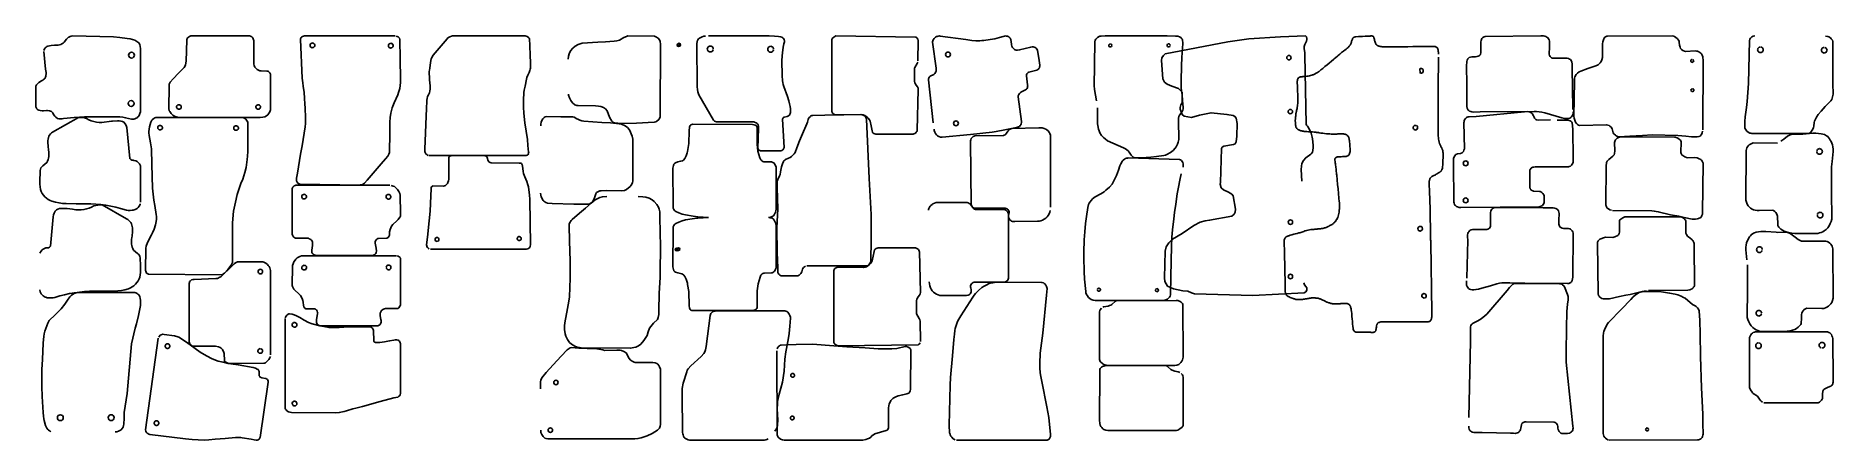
# Model space of a CAD drawing. Header units: metres. Extents: x 1981 to 10871, y 1 to 1999.
import ezdxf

# ---------------------------------------------------------------- set-up
doc = ezdxf.new("R2010")
doc.units = ezdxf.units.M

msp = doc.modelspace()

# ---------------------------------------------------------------- linework, layer by layer
for points in [[(2020.3, 1922.5), (2029, 1834.3), (2031, 1826.8), (2031.9, 1819), (2031.8, 1811.2), (2030.6, 1803.5), (2029.9, 1799.6), (2028.6, 1795.8), (2026.8, 1792.1), (2024.7, 1788.7), (2022.1, 1785.7), (2019.1, 1782.9), (2015.8, 1780.6), (2008.2, 1776.3), (1996.4, 1768.5), (1989.1, 1762.6), (1984.9, 1756.6), (1981.5, 1750.1), (1981.5, 1647.7), (1982.3, 1644.5), (1983.6, 1641.4), (1985.4, 1638.6), (1987.6, 1636.2), (1990.2, 1634.1), (1996.2, 1631.4), (2002.6, 1629.7), (2012.4, 1628.6), (2019, 1628.9), (2033.9, 1630), (2038.8, 1630), (2048.8, 1629.3), (2053.4, 1627.3), (2057.7, 1624.9), (2063.6, 1620.3), (2065.4, 1618.6), (2069.1, 1610.4), (2074.2, 1603.1), (2080.4, 1596.7), (2087.7, 1591.5), (2095.2, 1589.9), (2102.8, 1589.2), (2110.4, 1589.4), (2117.9, 1590.5), (2170, 1595.4), (2222.1, 1599.3), (2371.6, 1599.3), (2396.1, 1598.3), (2410.6, 1596.8), (2425, 1594.4), (2454.5, 1587.9), (2460.2, 1587.7), (2465.8, 1588.3), (2471.3, 1589.7), (2476.6, 1591.9), (2481.5, 1594.8), (2485.9, 1598.4), (2489.7, 1602.5), (2498.4, 1623.1), (2498.4, 1928.3), (2499, 1937.8), (2497.8, 1947.2), (2494.9, 1956.2), (2490.4, 1964.6), (2480.9, 1972), (2470.3, 1977.8), (2458.9, 1981.8), (2447, 1984), (2433.4, 1986.3), (2397, 1991.5), (2364.9, 1994.6), (2162.1, 1999), (2156.2, 1998), (2150.5, 1996.2), (2144.9, 1993.8), (2142.3, 1992.4), (2133.2, 1983.3), (2120.5, 1968.4), (2115.5, 1964.1), (2110, 1960.4), (2104.1, 1957.3), (2097.9, 1955), (2091.5, 1953.5), (2084.9, 1952.7), (2074.1, 1952.7), (2057.1, 1951.5), (2039.8, 1948.2), (2035.4, 1946.2), (2031.3, 1943.6), (2027.7, 1940.2), (2024.7, 1936.3), (2022.5, 1932), (2021, 1927.4)], [(2693.1, 1596.5), (3091, 1595.8), (3103.7, 1597.3), (3114.5, 1599.8), (3122.5, 1603.7), (3128.5, 1609.2), (3135.5, 1618.4), (3138.5, 1623.9), (3140.5, 1628.6), (3141.6, 1633.8), (3142, 1805), (3141.3, 1809.3), (3140.2, 1812.6), (3137.8, 1816.8), (3134.7, 1820.4), (3131.9, 1822.8), (3128.6, 1824.4), (3123.7, 1825.7), (3096.2, 1825.8), (3088.7, 1826.9), (3085.6, 1827.9), (3076.3, 1833.2), (3070.6, 1837.4), (3063.9, 1844.8), (3060.2, 1852.2), (3058.8, 1859.2), (3058.9, 1976.3), (3058.1, 1979.6), (3053.7, 1989.5), (3050.1, 1994), (3046.7, 1996.4), (3043.1, 1997.8), (3037.7, 1999), (2747.1, 1999), (2740.8, 1996.9), (2735.5, 1993.4), (2731.9, 1989.5), (2729.3, 1984.2), (2728.5, 1981.8), (2728.1, 1978.1), (2724.6, 1874.3), (2721.1, 1855.8), (2719.3, 1851.7), (2714.9, 1843.7), (2711.5, 1839.5), (2687.2, 1815.6), (2659.5, 1787.2), (2645.3, 1771.1), (2642.2, 1764.1), (2641, 1760.9), (2640.8, 1755.9), (2639.2, 1636.1), (2639.8, 1633.3), (2641.2, 1628.8), (2643.6, 1624.8), (2651.1, 1615.2), (2658.5, 1607.9), (2663, 1604.6), (2670.7, 1600.4), (2684.1, 1597.1)], [(3758.1, 1998.8), (3310.7, 1999), (3300.6, 1996.6), (3296.4, 1994), (3293.8, 1991.3), (3290.5, 1984.5), (3290, 1981.4), (3298.2, 1789.6), (3300.9, 1766.4), (3303, 1750.2), (3307.6, 1718.9), (3310.4, 1691.7), (3312.3, 1662.2), (3312.9, 1643.5), (3314.1, 1593.6), (3314.9, 1575.7), (3314.6, 1565.5), (3313, 1549.8), (3298, 1456.4), (3290.3, 1414.1), (3275, 1321.2), (3270.5, 1295.6), (3270.5, 1287.4), (3271.1, 1282.1), (3273.2, 1275.4), (3277.1, 1270.6), (3286.8, 1265.7), (3288.8, 1265.6), (3581.5, 1261.7), (3586.5, 1262.2), (3597.3, 1265.2), (3601.7, 1267.6), (3607.2, 1271.8), (3619.7, 1285.4), (3689, 1367), (3710.1, 1391.7), (3721.5, 1404.5), (3727.7, 1415.1), (3730.5, 1423.4), (3730.9, 1427.7), (3731.4, 1515.7), (3732.8, 1570.6), (3734.2, 1596.9), (3735, 1606.4), (3736.8, 1617.6), (3739.8, 1630.4), (3744.1, 1643.7), (3754.2, 1667.8), (3772, 1708), (3775.6, 1718.7), (3780.9, 1739.1), (3783.3, 1754.8), (3784.5, 1769.5), (3785, 1782.3), (3783.9, 1888.4), (3782.1, 1979), (3781.7, 1981.5), (3779.3, 1987.4), (3776.6, 1991.2), (3773.1, 1994.5), (3769.1, 1997.1), (3763.3, 1998.4)], [(3337.5, 1952.7), (3338, 1949.1), (3339.7, 1945.9), (3341.9, 1943.6), (3345.1, 1941.8), (3348.2, 1941.1), (3351.9, 1941.4), (3354.8, 1942.6), (3357.7, 1944.8), (3359.5, 1947.4), (3360.7, 1950.9), (3360.7, 1954.1), (3359.7, 1957.6), (3358, 1960.3), (3355.2, 1962.7), (3352.3, 1964), (3348.7, 1964.4), (3345.5, 1963.9), (3342.3, 1962.2), (3340, 1960), (3338.2, 1956.8), (3337.5, 1953.7)], [(3725, 1951.1), (3725.6, 1947.5), (3727.2, 1944.2), (3729.5, 1941.9), (3732.7, 1940.1), (3735.8, 1939.4), (3739.4, 1939.7), (3742.4, 1940.9), (3745.3, 1943.1), (3747.1, 1945.8), (3748.2, 1949.2), (3748.3, 1952.4), (3747.3, 1956), (3745.6, 1958.7), (3742.8, 1961), (3739.9, 1962.3), (3736.2, 1962.7), (3733.1, 1962.2), (3729.8, 1960.5), (3727.5, 1958.3), (3725.7, 1955.1), (3725.1, 1952)], [(3925.4, 1408.3), (4408.4, 1408.6), (4410.5, 1409), (4412.8, 1410), (4416.3, 1412.9), (4418.5, 1417), (4418.9, 1419.1), (4418.7, 1425), (4415.4, 1457.1), (4413.3, 1486.5), (4400.1, 1569.5), (4395.3, 1617.8), (4393.4, 1646.6), (4393.3, 1680.7), (4394.4, 1720.2), (4396.9, 1731.5), (4401.6, 1750.4), (4408, 1784.6), (4410.4, 1794), (4414.7, 1804.8), (4421.2, 1818.2), (4424.8, 1828.8), (4426.4, 1834.8), (4427.3, 1839.9), (4428, 1846.5), (4427.9, 1871.6), (4426.7, 1899.3), (4424.4, 1955), (4423.1, 1981.8), (4422.3, 1985.5), (4420.5, 1988.6), (4417.8, 1992), (4411.7, 1996.2), (4405.8, 1998.3), (4402.2, 1999), (4041.5, 1998.9), (4037.8, 1998.3), (4028.4, 1994.5), (4019.5, 1989.2), (4015.2, 1985.3), (3946.4, 1903.2), (3938.2, 1889.8), (3937, 1886.6), (3933.7, 1868.2), (3929.5, 1840.5), (3927.5, 1830.4), (3926.9, 1823.1), (3928.1, 1784.8), (3930.3, 1763.5), (3930.9, 1754.9), (3930.8, 1735.8), (3930.1, 1728.3), (3927.8, 1718), (3923.1, 1707.7), (3918.6, 1698.9), (3916.3, 1689.9), (3915, 1682.2), (3914.5, 1675.5), (3912.7, 1642), (3905.5, 1439.1), (3905.8, 1427.8), (3906.5, 1423.2), (3907.8, 1419.6), (3909.7, 1416.8), (3912.4, 1413.8), (3914.6, 1412.1), (3918.3, 1410.2), (3922.3, 1408.7)], [(4615.7, 1710.9), (4616.1, 1705.7), (4620.3, 1693.1), (4627.3, 1679.5), (4634.9, 1668.5), (4647.9, 1658.7), (4656.7, 1655.3), (4663.7, 1654.9), (4748.7, 1653.9), (4763.7, 1652.5), (4775.9, 1650), (4788.7, 1645.2), (4798.5, 1639.4), (4807.5, 1628), (4818.7, 1597.2), (4829.7, 1577.6), (4834.7, 1573.2), (4842.7, 1569.6), (4848.9, 1568), (4859.3, 1567.2), (4886.7, 1566.2), (4952.4, 1568.6), (5040.4, 1572.4), (5047.8, 1574.4), (5053.6, 1578.4), (5063, 1586.6), (5069.2, 1598.2), (5069.4, 1610), (5071, 1959.2), (5069, 1971.4), (5065.4, 1980.6), (5059.2, 1988.2), (5048.4, 1995.4), (5041.6, 1998.2), (4909.1, 1999), (4902.1, 1996.8), (4890.1, 1991.2), (4868.8, 1978.3), (4855.6, 1975), (4842.5, 1973.2), (4799.1, 1970), (4760.3, 1968.5), (4682.7, 1963.8), (4663.4, 1957.2), (4648.7, 1949.2), (4636.5, 1938), (4626.4, 1924.9), (4619.7, 1910.2), (4616.4, 1899.2), (4614.7, 1883.5)], [(5293.1, 1998.5), (5285.2, 1997.2), (5277.6, 1994.9), (5270.8, 1992.1), (5264.2, 1988.8), (5259.3, 1984.5), (5255, 1979.7), (5254.3, 1977.9), (5251.7, 1970.3), (5251, 1962.2), (5252.5, 1747), (5253.5, 1734.3), (5255, 1723.4), (5260.1, 1707.9), (5332.7, 1582.2), (5334.3, 1580.7), (5338.3, 1577.9), (5342.4, 1576.1), (5348, 1574.8), (5531.9, 1573.8), (5536.2, 1573), (5544.6, 1569.5), (5548.4, 1566.9), (5552.5, 1562.9), (5554.7, 1559.1), (5555.8, 1553.2), (5556, 1547.4), (5555.8, 1541.5), (5552.5, 1444.5), (5553.5, 1439.7), (5556.3, 1435.6), (5559.6, 1433.6), (5566.4, 1431.6), (5569.7, 1431.3), (5665.5, 1431.6), (5671.3, 1432.8), (5675.9, 1435.4), (5678.2, 1437.9), (5681.2, 1444.3), (5682, 1448.1), (5674.4, 1587.3), (5675.6, 1590.6), (5677.4, 1593.4), (5680, 1595.4), (5683, 1597.2), (5697.7, 1600.2), (5703.8, 1603.3), (5708.7, 1607.1), (5711.5, 1611.7), (5713, 1616), (5713.7, 1620.5), (5714, 1629.4), (5713.7, 1638.1), (5712.2, 1649.5), (5709.7, 1664.2), (5706.4, 1677.4), (5699.3, 1699.5), (5680.7, 1749.8), (5678.2, 1759), (5676.4, 1768.1), (5675.1, 1777.5), (5673.1, 1803.4), (5672.1, 1827.8), (5671.6, 1852.4), (5671.8, 1876.8), (5672.9, 1901.2), (5674.4, 1915.7), (5678.4, 1943.9), (5681.7, 1959.4), (5683.8, 1969.8), (5683.8, 1973.9), (5682, 1981.5), (5679.5, 1986), (5676.2, 1989.9), (5671.1, 1993.2), (5665, 1995.4), (5654.8, 1997), (5634.2, 1998.5), (5609.1, 1999), (5309.1, 1999)], [(6344.5, 1876), (6346.3, 1976.7), (6344.1, 1982.8), (6339.2, 1990), (6336.6, 1992.1), (6334.4, 1993.2), (6332.1, 1993.5), (5937.6, 1999), (5933.8, 1997.1), (5928, 1993.2), (5920.5, 1986.6), (5919.3, 1984.5), (5918.1, 1980.9), (5918.4, 1625.1), (5919.4, 1621.6), (5921.7, 1617.8), (5924.7, 1614.5), (5928.4, 1612.1), (5932, 1610.5), (5938.5, 1609.8), (6064.6, 1611.2), (6073.3, 1609.3), (6081, 1606.1), (6093.1, 1598), (6098.7, 1592), (6104.2, 1585.1), (6107.9, 1577.2), (6112.9, 1554.5), (6117.6, 1529.6), (6119.3, 1523.2), (6121.5, 1520.4), (6127, 1516.7), (6131.3, 1515), (6136.2, 1513.7), (6321.3, 1513.6), (6324.9, 1514.5), (6328.4, 1516.1), (6332.2, 1518.8), (6336.2, 1522.6), (6338.3, 1526), (6340, 1529.5), (6340.8, 1532.5), (6346.1, 1734.1), (6345.5, 1740.3), (6342.1, 1747.2), (6335.4, 1756.5), (6328.8, 1767.2), (6327.3, 1773.6), (6327.4, 1839.4), (6328.8, 1842.5), (6340.2, 1862.4), (6343.7, 1870.1)], [(6423.9, 1538.3), (6425.1, 1530.8), (6427.6, 1523.5), (6431.3, 1516.8), (6436.1, 1510.9), (6441.8, 1505.8), (6448.4, 1501.9), (6455.5, 1499.1), (6463, 1497.8), (6464.9, 1497.8), (6605, 1512.1), (6711.5, 1523.8), (6731.5, 1527.1), (6773.6, 1535.3), (6831.5, 1547), (6842.3, 1549.8), (6846.1, 1552.1), (6850.9, 1556.9), (6852.8, 1559.7), (6855, 1564.9), (6856.1, 1570.6), (6856, 1576.3), (6839.7, 1698.1), (6840.5, 1702.9), (6843, 1708.9), (6846.9, 1714.2), (6851.8, 1718.9), (6857.3, 1723), (6866.2, 1727.7), (6876.7, 1732.3), (6881.2, 1736.1), (6884.2, 1739.9), (6886.2, 1744.3), (6887.1, 1748.3), (6887.3, 1752.4), (6887, 1756.7), (6882.7, 1786.4), (6881.3, 1801.5), (6881.5, 1807.1), (6883.2, 1811), (6885.6, 1814.6), (6890.3, 1818.8), (6893.1, 1820.3), (6919.3, 1826.8), (6932.1, 1830.1), (6936.8, 1832.4), (6940.1, 1835.1), (6942.8, 1838.3), (6944.9, 1842.1), (6946.2, 1846.1), (6946.8, 1850.3), (6946.6, 1854.5), (6942.8, 1889), (6938.2, 1917.6), (6935.3, 1928.6), (6932.5, 1933.8), (6928.7, 1938.3), (6923.9, 1941.8), (6919.1, 1944), (6914.6, 1945.1), (6909.9, 1945.2), (6902.8, 1943.9), (6874.3, 1936.3), (6847.6, 1930), (6836.5, 1928.7), (6830.6, 1929.3), (6824.9, 1931.1), (6822.3, 1932.5), (6815.3, 1937.9), (6811.7, 1942.6), (6809.1, 1948), (6807.6, 1954.7), (6807.3, 1958.6), (6803.2, 1981.8), (6802.5, 1984.1), (6800.7, 1987.8), (6797.7, 1991.7), (6793.9, 1994.8), (6787.9, 1997.6), (6783.1, 1998.6), (6778.1, 1999), (6773.2, 1998.7), (6765.9, 1997.1), (6747.7, 1991.2), (6724.7, 1985.2), (6701.4, 1980.7), (6670.6, 1977.1), (6660.8, 1975.9), (6650.9, 1975.3), (6631, 1975.6), (6611.3, 1977.2), (6580.9, 1981.1), (6454.2, 1998.6), (6450.8, 1999), (6444.6, 1998.3), (6439.1, 1996.7), (6436.5, 1995.6), (6431.5, 1992.8), (6428.1, 1990.2), (6425, 1987.2), (6420, 1980.3), (6417.7, 1975.3), (6417, 1970.1), (6417.1, 1968.8), (6434, 1839.6), (6434.3, 1830.2), (6433.8, 1825.6), (6432.4, 1821.1), (6428.3, 1813.9), (6426, 1811.2), (6422.5, 1808), (6419, 1806.2), (6407.8, 1802.2), (6403.2, 1798.4), (6400.4, 1794.9), (6398.4, 1790.9), (6397.3, 1786.7), (6396.8, 1782.2), (6420.4, 1568.8)], [(7232.7, 1643.9), (7233.1, 1616.6), (7232.5, 1564.9), (7233.5, 1556), (7237, 1538.8), (7240.1, 1529.4), (7243.9, 1520.2), (7251.8, 1507.5), (7255.1, 1503.4), (7261.7, 1496.8), (7269.8, 1489.7), (7282.5, 1480.6), (7362, 1446.3), (7371.4, 1441.5), (7383.9, 1430.8), (7389.2, 1425), (7392.8, 1420.1), (7399.4, 1410), (7403.4, 1405.4), (7409.3, 1400.3), (7412.8, 1398.3), (7419.9, 1396.3), (7424.8, 1396), (7448.9, 1396.8), (7473, 1398), (7496.9, 1399.8), (7525.2, 1402.9), (7560.9, 1408.2), (7568.3, 1410.2), (7575.4, 1412.8), (7593.9, 1423.2), (7606.1, 1433.1), (7616.8, 1444.8), (7621.6, 1451.4), (7628.2, 1463.3), (7631.5, 1473.7), (7634.6, 1487.4), (7632.5, 1581.2), (7633.3, 1593.1), (7635.1, 1601), (7638.4, 1607.8), (7649.5, 1622.3), (7654.9, 1632.7), (7656.1, 1638.1), (7656.1, 1641.9), (7655.6, 1645.7), (7653.8, 1679.8), (7651.1, 1707.9), (7646.8, 1740.4), (7646.2, 1777), (7647.8, 1851.2), (7650.1, 1892.1), (7655.1, 1960.9), (7654.9, 1969), (7653.9, 1975.1), (7652.3, 1980.7), (7650.1, 1985), (7644.2, 1991.9), (7638.4, 1995.4), (7630.5, 1998), (7618.4, 1998.7), (7577.7, 1999), (7269.8, 1999), (7251, 1998.5), (7244.9, 1997.2), (7241.1, 1995.7), (7232.2, 1990.6), (7224.6, 1983), (7221.8, 1978.2), (7220, 1970.6), (7216.7, 1747), (7217.2, 1740.7), (7218.5, 1734.6), (7227.1, 1678.5)], [(7303.1, 1951.8), (7302.8, 1953.8), (7301.1, 1957.1), (7299.5, 1958.4), (7295.7, 1959.4), (7293.7, 1959.1), (7291.9, 1958.4), (7289.1, 1955.6), (7288.4, 1953.8), (7288.4, 1950), (7290.4, 1946.4), (7293.7, 1944.6), (7297.5, 1944.6), (7301.1, 1946.4), (7302.8, 1950)], [(8243.1, 1280.8), (8240.6, 1338.7), (8241.7, 1355.3), (8243.7, 1367.8), (8250.8, 1382.7), (8263.1, 1397.1), (8287.3, 1413.7), (8292.2, 1418.7), (8296, 1423.9), (8298.3, 1432.2), (8299.1, 1447), (8298.8, 1458.6), (8296.2, 1489.6), (8294, 1499.2), (8291.5, 1512.5), (8289.8, 1517.8), (8279.6, 1539.7), (8271, 1553.4), (8266.4, 1558.1), (8264.7, 1562.2), (8257.6, 1903.9), (8258, 1916.4), (8255.3, 1935.9), (8255.2, 1947.5), (8257.8, 1956.1), (8266.8, 1973.6), (8267.4, 1980.8), (8267.4, 1986.9), (8265.8, 1995), (8261.4, 1999), (8137.4, 1994.8), (7981.4, 1984), (7877.6, 1969.9), (7568.1, 1911.3), (7558.3, 1901.7), (7551.6, 1890.2), (7548.9, 1877.9), (7555.5, 1786.6), (7563.8, 1771.3), (7576.6, 1761), (7600.9, 1751.1), (7633.5, 1739.8), (7650.8, 1721.7), (7651.8, 1675.2), (7650.8, 1668.5), (7644.3, 1657.8), (7641.4, 1645.1), (7641.1, 1637.4), (7645.7, 1623.3), (7651.3, 1610.3), (7661.9, 1601.6), (7697.9, 1595.1), (7737, 1607), (7794.6, 1619.1), (7873.1, 1611), (7904.2, 1605.1), (7912.3, 1601.3), (7918.5, 1591.9), (7924, 1565.7), (7922.6, 1504.1), (7918.4, 1475), (7914, 1466.2), (7905.4, 1461.6), (7857.5, 1454.8), (7849.2, 1448.5), (7846.3, 1443), (7841.1, 1273.9), (7840.3, 1273.9), (7839.4, 1266.6), (7845, 1248.6), (7856.1, 1237.6), (7881, 1227.1), (7897.1, 1217.2), (7904.3, 1208.1), (7915.4, 1143.2), (7914, 1128.2), (7909.3, 1118.3), (7897.2, 1108.3), (7786.9, 1087.8), (7765.3, 1085.7), (7741.1, 1078.4), (7709.4, 1061.6), (7651.2, 1022.8), (7603.9, 993.9), (7584.8, 976.2), (7572.5, 955.5), (7567.6, 935), (7563.9, 803.6), (7565.8, 785.6), (7579.5, 762.6), (7608, 748.8), (7654.4, 739.5), (7680.1, 736.8), (7697.4, 729.5), (7711.8, 724.6), (8000.7, 715.9), (8254.8, 728.8), (8263.1, 734.3), (8268, 741.4), (8267.6, 753.3), (8263.7, 760.3), (8256.7, 768.6), (8253.8, 778.7)], [(7591.9, 1952.3), (7591.6, 1954.3), (7590.9, 1956.1), (7588.1, 1958.9), (7586.3, 1959.6), (7584.3, 1959.9), (7582.2, 1959.6), (7580.5, 1958.9), (7578.9, 1957.6), (7577.2, 1954.3), (7577.2, 1950.5), (7578.9, 1946.9), (7582.2, 1945.2), (7584.3, 1944.9), (7586.3, 1945.2), (7589.6, 1946.9), (7590.9, 1948.5)], [(8918.8, 1908.2), (8918.7, 1911.5), (8918.7, 1914.8), (8918.6, 1918.1), (8918.5, 1921.4), (8918.2, 1924.7), (8918, 1927.3), (8917.9, 1927.8), (8917.5, 1930.3), (8917.2, 1931.5), (8916.9, 1932.8), (8916.6, 1934), (8916.3, 1934.9), (8915.9, 1935.8), (8914.5, 1938.5), (8912.7, 1940.8), (8910.4, 1942.8), (8907.9, 1944.4), (8903, 1946.4), (8902.5, 1946.5), (8902.1, 1946.6), (8901.7, 1946.7), (8901.3, 1946.8), (8901, 1946.8), (8900.6, 1946.9), (8900.3, 1946.9), (8898.2, 1947.2), (8894.5, 1947.3), (8876.9, 1947.4), (8859.2, 1947.3), (8841.6, 1947.1), (8824, 1946.9), (8806.4, 1946.5), (8792.8, 1946.2), (8767.3, 1945.6), (8741.8, 1945.1), (8716.3, 1944.7), (8690.9, 1944.6), (8665.4, 1944.9), (8645.7, 1945.5), (8645.2, 1945.5), (8643.8, 1945.6), (8642.4, 1945.7), (8641, 1945.8), (8639.6, 1945.9), (8638.3, 1946), (8637.2, 1946.1), (8636.7, 1946.2), (8633.3, 1946.7), (8630, 1947.4), (8626.8, 1948.3), (8623.5, 1949.3), (8620.3, 1950.3), (8617.9, 1951.2), (8616.8, 1951.6), (8612.1, 1954.8), (8611, 1956.1), (8607.2, 1963.2), (8605.8, 1967.8), (8604.5, 1972.5), (8603.3, 1977.2), (8602.1, 1981.9), (8600.8, 1986.6), (8599.7, 1990.2), (8599.5, 1990.9), (8599.3, 1991.7), (8599.1, 1992.6), (8598.8, 1993.4), (8598.5, 1994.1), (8598.3, 1994.7), (8597.9, 1995.3), (8597.3, 1996), (8596.6, 1996.7), (8595.9, 1997.4), (8595.2, 1997.9), (8594.7, 1998.2), (8594.3, 1998.4), (8593.6, 1998.5), (8592.8, 1998.6), (8592, 1998.6), (8591.3, 1998.7), (8590.6, 1998.8), (8590, 1999), (8590, 1999), (8590, 1999), (8590, 1999), (8590, 1999), (8590, 1999), (8590, 1999), (8590, 1999), (8590, 1999), (8590, 1999), (8590, 1999), (8589.9, 1999), (8589.6, 1998.9), (8589.1, 1998.9), (8588.5, 1998.8), (8588, 1998.8), (8587.5, 1998.8), (8587.3, 1998.9), (8587.3, 1998.9), (8587.3, 1998.9), (8587.3, 1998.9), (8587.3, 1998.9), (8587.4, 1998.9), (8587.4, 1998.9), (8587.4, 1998.9), (8587.4, 1998.9), (8587.3, 1998.9), (8587.3, 1998.9), (8587.2, 1998.9), (8586.5, 1998.9), (8585.8, 1998.8), (8585, 1998.8), (8584.3, 1998.8), (8583.6, 1998.8), (8583, 1998.7), (8570, 1998.1), (8556.9, 1997.5), (8543.9, 1996.8), (8530.8, 1996.2), (8524.3, 1995.9), (8511.3, 1995.3), (8507.7, 1995.2), (8505.5, 1994.6), (8503.2, 1993.8), (8500.9, 1992.7), (8498.9, 1991.3), (8497.1, 1989.6), (8496.1, 1988.2), (8495.8, 1987.8), (8494.6, 1985), (8493.3, 1982.1), (8492, 1979.3), (8490.8, 1976.4), (8489.8, 1973.4), (8489.2, 1971.1), (8488.4, 1968.1), (8487.6, 1965.1), (8486.7, 1962.2), (8485.5, 1959.4), (8484, 1956.6), (8482.6, 1954.6), (8482.2, 1953.9), (8477.9, 1948), (8473.1, 1942.7), (8467.7, 1937.9), (8462.1, 1933.5), (8456.3, 1929.1), (8451.8, 1925.8), (8451.3, 1925.4), (8450.7, 1925), (8450.1, 1924.6), (8449.6, 1924.1), (8449, 1923.7), (8448.7, 1923.3), (8448.7, 1923.3), (8448.7, 1923.4), (8448.8, 1923.4), (8448.8, 1923.4), (8448.8, 1923.4), (8448.7, 1923.4), (8448.7, 1923.3), (8440.4, 1916.4), (8432, 1909.4), (8423.7, 1902.5), (8419.5, 1899), (8411.2, 1892.1), (8402.8, 1885.2), (8400.5, 1883.3), (8389.7, 1874.3), (8378.9, 1865.2), (8368.1, 1856.2), (8357.3, 1847.2), (8346.5, 1838.2), (8338.1, 1831.2), (8336.4, 1829.8), (8334.5, 1828.3), (8332.7, 1826.9), (8330.9, 1825.4), (8329, 1824), (8327.6, 1823), (8327.2, 1822.7), (8326.9, 1822.5), (8326.6, 1822.3), (8326.4, 1822.1), (8326.1, 1821.9), (8325.8, 1821.7), (8321.3, 1818.7), (8318.4, 1817), (8317.3, 1816.4), (8317.1, 1816.3), (8317, 1816.2), (8316.8, 1816.1), (8316.7, 1816), (8316.5, 1816), (8316.4, 1815.9), (8316, 1815.7), (8315.9, 1815.6), (8315.7, 1815.5), (8315.5, 1815.4), (8315.3, 1815.3), (8315.2, 1815.3), (8315.1, 1815.2), (8314.3, 1814.8), (8311.5, 1813.1), (8308.6, 1811.6), (8305.7, 1810.2), (8302.8, 1808.8), (8299.8, 1807.6), (8297.4, 1806.7), (8297.1, 1806.6), (8296.8, 1806.5), (8296.6, 1806.4), (8296.3, 1806.3), (8296, 1806.3), (8295.8, 1806.2), (8295.5, 1806.1), (8295.3, 1806), (8295, 1805.9), (8294.7, 1805.8), (8294.4, 1805.8), (8294.2, 1805.7), (8293.9, 1805.6), (8293.7, 1805.5), (8293.4, 1805.4), (8293.1, 1805.4), (8292.8, 1805.3), (8292.6, 1805.2), (8286.6, 1803.6), (8280.6, 1802.2), (8274.5, 1801), (8268.4, 1800), (8262.2, 1799.2), (8257.4, 1798.7), (8255, 1798.5), (8252.5, 1798.3), (8250, 1798.1), (8247.6, 1797.9), (8245.1, 1797.7), (8243.2, 1797.5), (8242.3, 1797.4), (8241.3, 1797.2), (8240.4, 1797.1), (8239.5, 1797), (8238.6, 1796.8), (8237.8, 1796.7), (8237, 1796.5), (8232.8, 1795.3), (8230.9, 1794.5), (8229.8, 1794), (8229.6, 1793.9), (8229.4, 1793.8), (8229.3, 1793.7), (8229.1, 1793.6), (8228.9, 1793.5), (8228.8, 1793.4), (8226.7, 1791.9), (8223.4, 1787.4), (8222.6, 1785.4), (8221.3, 1778.8), (8221.2, 1777.9), (8221.1, 1776.9), (8221, 1775.9), (8221, 1774.9), (8221, 1773.9), (8221, 1772.9), (8221, 1772.1), (8221.1, 1763.9), (8221.4, 1755.8), (8221.7, 1747.6), (8222.1, 1739.4), (8222.4, 1731.3), (8222.6, 1725), (8223, 1711), (8223.3, 1696.9), (8223.4, 1682.9), (8223, 1668.9), (8221.9, 1655), (8220.5, 1644.2), (8219.7, 1639.7), (8218.6, 1635.2), (8217.5, 1630.7), (8216.4, 1626.2), (8215.4, 1621.7), (8214.7, 1618.2), (8214.7, 1618.2), (8214.6, 1617.4), (8214.5, 1616.7), (8214.4, 1615.9), (8214.3, 1615.2), (8214.2, 1614.4), (8214.1, 1613.9), (8213.9, 1612.3), (8213.8, 1610.7), (8213.6, 1609.1), (8213.5, 1607.4), (8213.3, 1605.8), (8213.2, 1604.6), (8213.2, 1604.5), (8213.2, 1604.5), (8213.2, 1604.4), (8213.2, 1604.4), (8213.2, 1604.3), (8213.2, 1604.3), (8213.2, 1604.2), (8213.1, 1604), (8213.1, 1603.9), (8213.1, 1603.7), (8213.1, 1603.6), (8213.1, 1603.4), (8213.1, 1603.3), (8213.1, 1603), (8212.7, 1599), (8212.4, 1595.1), (8212, 1591.1), (8211.1, 1580.1), (8211, 1579.8), (8211, 1579.6), (8211, 1579.3), (8210.9, 1579), (8210.9, 1578.8), (8210.9, 1578.6), (8211, 1577.5), (8211.1, 1576.4), (8211.2, 1575.4), (8211.4, 1574.3), (8211.5, 1573.2), (8211.6, 1572.4), (8211.8, 1569.9), (8212, 1567.4), (8212.2, 1564.8), (8212.4, 1562.3), (8212.6, 1559.8), (8212.8, 1557.9), (8212.8, 1557.4), (8213.1, 1555), (8213.2, 1554.4), (8213.2, 1553.7), (8213.3, 1553.1), (8213.4, 1552.4), (8213.5, 1551.8), (8213.6, 1551.3), (8213.7, 1551), (8213.7, 1550.6), (8213.8, 1550.3), (8213.9, 1550), (8213.9, 1549.7), (8214, 1549.4), (8214.3, 1548.2), (8215.2, 1546), (8216.5, 1543.9), (8218.1, 1541.9), (8219.9, 1540.1), (8221.8, 1538.5), (8223.2, 1537.3), (8224, 1536.8), (8224.9, 1536.2), (8225.7, 1535.6), (8226.6, 1535.1), (8227.5, 1534.6), (8228.2, 1534.3), (8228.6, 1534.1), (8232, 1532.7), (8235.5, 1531.5), (8239, 1530.4), (8242.6, 1529.4), (8246.2, 1528.6), (8249, 1528), (8249.4, 1527.9), (8249.8, 1527.8), (8250.2, 1527.8), (8250.6, 1527.7), (8251.1, 1527.6), (8251.4, 1527.6), (8254.4, 1527.2), (8257.4, 1526.9), (8260.4, 1526.7), (8263.4, 1526.5), (8266.4, 1526.3), (8268.8, 1526.2), (8275.8, 1525.6), (8282.8, 1525.1), (8289.8, 1524.7), (8296.8, 1524.2), (8303.9, 1523.6), (8309.3, 1523.1), (8309.7, 1523.1), (8313, 1522.8), (8316.3, 1522.4), (8319.6, 1522), (8322.9, 1521.5), (8326.2, 1521), (8328.7, 1520.6), (8337.7, 1519.1), (8346.6, 1517.8), (8355.6, 1516.8), (8364.6, 1515.8), (8373.6, 1515.1), (8380.6, 1514.6), (8381.5, 1514.5), (8388.5, 1514.1), (8395.6, 1513.9), (8402.6, 1513.9), (8409.6, 1514.1), (8416.7, 1514.2), (8422.1, 1514.3), (8427.5, 1514.4), (8432.8, 1514.5), (8438.1, 1514.6), (8443.4, 1514.6), (8448.7, 1514.3), (8452.8, 1513.8), (8454.1, 1513.6), (8454.4, 1513.5), (8454.8, 1513.5), (8455.1, 1513.4), (8455.4, 1513.3), (8455.7, 1513.3), (8456, 1513.2), (8456.6, 1513.1), (8457.3, 1512.9), (8457.9, 1512.8), (8458.6, 1512.6), (8459.2, 1512.4), (8459.7, 1512.3), (8460, 1512.2), (8460.3, 1512.1), (8460.7, 1512), (8461, 1511.9), (8461.3, 1511.8), (8461.5, 1511.7), (8461.8, 1511.6), (8461.9, 1511.6), (8461.9, 1511.5), (8462, 1511.5), (8462.2, 1511.5), (8462.3, 1511.4), (8462.4, 1511.3), (8462.5, 1511.3), (8462.5, 1511.3), (8462.6, 1511.2), (8462.8, 1511.2), (8462.9, 1511.1), (8463, 1511), (8463.9, 1510.5), (8464.7, 1509.9), (8465.5, 1509.3), (8466.3, 1508.6), (8467, 1508), (8467.8, 1507.3), (8468.3, 1506.8), (8470.4, 1504.6), (8472.3, 1502.2), (8474, 1499.6), (8475.3, 1496.9), (8476.4, 1494), (8477, 1491.7), (8477.1, 1491.3), (8477.2, 1490.8), (8477.3, 1490.4), (8477.4, 1489.9), (8477.5, 1489.5), (8477.6, 1489.1), (8477.6, 1488.9), (8477.7, 1488.6), (8477.7, 1488.3), (8477.8, 1488), (8477.8, 1487.8), (8477.8, 1487.6), (8477.9, 1486.7), (8478.1, 1485.9), (8478.2, 1485.1), (8478.3, 1484.3), (8478.4, 1483.5), (8478.4, 1482.9), (8478.5, 1482.4), (8479.3, 1474.6), (8480.1, 1466.8), (8480.8, 1459), (8481.5, 1451.2), (8482.1, 1443.4), (8482.5, 1437.3), (8482.5, 1436.8), (8482.5, 1431.8), (8482, 1426.9), (8481.1, 1422), (8479.6, 1417.3), (8477.5, 1412.9), (8475.3, 1409.8), (8472.5, 1407.1), (8472, 1406.8), (8470.3, 1405.8), (8466.8, 1404.4), (8465.4, 1404), (8464.1, 1403.8), (8462.8, 1403.6), (8461.4, 1403.4), (8460.1, 1403.3), (8458.8, 1403.2), (8457.7, 1403.2), (8451.2, 1402.8), (8444.7, 1402.4), (8438.2, 1402.1), (8431.7, 1401.8), (8425.2, 1401.4), (8420.2, 1401.2), (8419.9, 1401.2), (8419.6, 1401.2), (8419.3, 1401.1), (8419, 1401.1), (8418.7, 1401.1), (8418.5, 1401), (8418.1, 1401), (8417.8, 1400.9), (8417.4, 1400.8), (8417, 1400.7), (8416.6, 1400.6), (8416.4, 1400.6), (8416, 1400.5), (8412.4, 1398.7), (8408.5, 1394.4), (8407.9, 1393), (8407.2, 1390.7), (8406.9, 1386.2), (8407, 1385.1), (8407.9, 1378.7), (8408.8, 1372.3), (8409.7, 1366), (8410.5, 1359.6), (8411.3, 1353.2), (8411.9, 1348.2), (8412.6, 1341.7), (8413.3, 1335.1), (8414, 1328.6), (8414.6, 1322), (8415.2, 1315.5), (8415.7, 1310.4), (8415.8, 1309.9), (8418, 1287.4), (8420.3, 1264.9), (8422.6, 1242.4), (8424.9, 1219.8), (8427.1, 1197.3), (8428.7, 1179.9), (8428.7, 1179.4), (8428.8, 1179), (8428.8, 1178.5), (8428.8, 1178.1), (8428.9, 1177.6), (8428.9, 1177.3), (8429, 1176.4), (8429, 1176.3), (8429, 1176.1), (8429, 1175.9), (8429, 1175.7), (8429, 1175.5), (8429.1, 1175.3), (8429.1, 1174), (8429.2, 1172.7), (8429.3, 1171.4), (8429.4, 1170.1), (8429.5, 1168.7), (8429.6, 1167.7), (8429.7, 1164.8), (8429.8, 1161.9), (8429.9, 1159), (8429.9, 1156.1), (8429.8, 1153.1), (8429.8, 1150.9), (8429.7, 1150.6), (8429.7, 1150.3), (8429.7, 1150), (8429.7, 1149.7), (8429.7, 1149.4), (8429.7, 1149.2), (8429.6, 1147.4), (8429.4, 1145.6), (8429.3, 1144), (8429.2, 1143.4), (8429.1, 1142.9), (8429.1, 1142.3), (8429, 1141.7), (8428.9, 1141.1), (8428.8, 1140.6), (8428.8, 1140.2), (8428.7, 1140), (8428.7, 1139.8), (8428.7, 1139.6), (8428.6, 1139.4), (8428.6, 1139.2), (8428.6, 1139), (8428.4, 1137.4), (8428.3, 1135.6), (8428.1, 1133.8), (8428, 1132), (8427.9, 1130.2), (8427.7, 1128.4), (8427.6, 1127), (8426.6, 1120.6), (8425.1, 1114.3), (8423.2, 1108.2), (8420.8, 1102.1), (8418.1, 1096.2), (8415.9, 1091.8), (8415.6, 1091.3), (8413.4, 1087.7), (8410.8, 1084.1), (8408, 1080.7), (8404.9, 1077.5), (8401.8, 1074.4), (8399.3, 1072.2), (8396.2, 1069.7), (8392.9, 1067.3), (8389.4, 1065.1), (8385.9, 1063), (8382.3, 1061), (8379.6, 1059.5), (8379.4, 1059.4), (8379.3, 1059.3), (8379.1, 1059.2), (8378.9, 1059.1), (8378.8, 1059.1), (8378.7, 1059), (8377.6, 1058.5), (8375.1, 1057.5), (8372.6, 1056.4), (8370.2, 1055.4), (8367.7, 1054.3), (8365.3, 1053.2), (8363.4, 1052.4), (8359.6, 1050.9), (8355.7, 1049.6), (8351.7, 1048.6), (8347.6, 1047.7), (8343.6, 1046.9), (8340.5, 1046.4), (8339.9, 1046.4), (8335.7, 1045.9), (8331.5, 1045.5), (8327.3, 1045.1), (8323.1, 1044.6), (8318.9, 1043.9), (8315.6, 1043.2), (8315.4, 1043.2), (8315.3, 1043.2), (8315.3, 1043.1), (8315.1, 1043.1), (8315, 1043.1), (8314.9, 1043.1), (8314.1, 1043), (8312.1, 1042.9), (8310.2, 1042.9), (8308.2, 1042.9), (8306.3, 1042.9), (8304.4, 1042.8), (8302.9, 1042.8), (8295.7, 1042.2), (8288.5, 1041.4), (8281.5, 1040.2), (8274.4, 1038.8), (8267.4, 1037.3), (8262, 1036), (8261, 1035.7), (8260.7, 1035.6), (8260.4, 1035.6), (8260.1, 1035.5), (8259.8, 1035.4), (8259.5, 1035.3), (8259.3, 1035.2), (8258.2, 1034.8), (8253.2, 1032.9), (8248.1, 1031.1), (8243.1, 1029.4), (8238, 1027.8), (8232.9, 1026.3), (8228.9, 1025.2), (8220.3, 1023), (8211.6, 1020.7), (8203, 1018.4), (8194.4, 1016), (8185.9, 1013.4), (8179.4, 1011.2), (8176.8, 1010.4), (8174.2, 1009.4), (8171.6, 1008.4), (8169.1, 1007.4), (8166.6, 1006.1), (8164.8, 1005), (8163.7, 1004.2), (8161, 1001.1), (8158.9, 997.5), (8157.4, 993.6), (8156.5, 989.5), (8156, 985.4), (8155.9, 982.2), (8155.8, 979.6), (8155.8, 977), (8155.8, 974.3), (8155.9, 971.6), (8156.2, 969), (8156.5, 967), (8156.7, 964.4), (8157.2, 945.2), (8158.1, 906.9), (8158.9, 868.5), (8159.6, 830.2), (8160.2, 791.9), (8160.7, 753.5), (8160.7, 743.1), (8160.8, 741.7), (8160.8, 740.3), (8160.9, 738.9), (8161, 737.5), (8161.1, 736.1), (8161.2, 735), (8161.4, 733.2), (8161.4, 732.9), (8161.5, 732.6), (8161.5, 732.2), (8161.6, 731.9), (8161.7, 731.6), (8161.7, 731.4), (8161.8, 730.7), (8162, 730.1), (8162.1, 729.5), (8162.3, 728.8), (8162.5, 728.2), (8162.6, 727.7), (8162.8, 727.1), (8162.9, 726.8), (8163, 726.5), (8163.1, 726.2), (8163.2, 725.9), (8163.3, 725.6), (8163.4, 725.4), (8163.9, 723.6), (8166.9, 718), (8168.9, 715.7), (8171.3, 713.7), (8173.9, 712), (8176, 710.7), (8180.6, 708.4), (8185.3, 706.3), (8190.1, 704.4), (8195, 702.6), (8199.8, 700.9), (8203.6, 699.6), (8206.8, 698.5), (8210, 697.5), (8213.2, 696.7), (8216.4, 696), (8219.7, 695.5), (8222.3, 695.3), (8223.2, 695.2), (8227.1, 695.3), (8231.1, 695.3), (8235, 695.4), (8238.9, 695.5), (8242.9, 695.7), (8245.9, 696), (8246.1, 696), (8246.3, 696), (8246.5, 696), (8246.6, 696), (8246.8, 696.1), (8247, 696.1), (8252.1, 697), (8257.2, 698), (8262.3, 699), (8267.4, 699.8), (8272.5, 700.6), (8276.5, 701), (8277.8, 701.1), (8281.2, 701.8), (8284.6, 702.5), (8288, 703.2), (8291.4, 703.7), (8294.8, 704), (8297.5, 704), (8301.2, 703.8), (8304.9, 703.6), (8308.6, 703.5), (8312.3, 703.3), (8316, 703.1), (8318.8, 702.9), (8319.7, 702.8), (8320.2, 702.7), (8320.6, 702.6), (8321, 702.5), (8321.5, 702.4), (8321.9, 702.3), (8322.2, 702.2), (8322.4, 702.2), (8322.6, 702.1), (8322.9, 702.1), (8323.1, 702), (8323.3, 702), (8323.4, 701.9), (8323.9, 701.8), (8327.3, 700.8), (8330.7, 699.7), (8334.1, 698.5), (8337.5, 697.3), (8340.8, 696), (8343.4, 694.9), (8347.4, 693), (8351.4, 691.1), (8355.4, 689), (8359.3, 687), (8363.3, 685), (8366.4, 683.5), (8366.6, 683.4), (8366.7, 683.3), (8366.9, 683.2), (8367.1, 683.1), (8367.3, 683), (8367.4, 683), (8368.3, 682.6), (8369.7, 682), (8371.2, 681.5), (8372.6, 681), (8374.1, 680.5), (8375.6, 680), (8376.8, 679.7), (8380.3, 678.7), (8383.8, 677.7), (8387.4, 676.7), (8391, 675.8), (8394.6, 675), (8397.3, 674.4), (8398.4, 674.2), (8403.7, 673.8), (8409, 673.7), (8414.3, 673.9), (8419.6, 674.1), (8424.9, 674.4), (8429, 674.6), (8429.8, 674.6), (8433.3, 675.1), (8436.8, 675.5), (8440.3, 675.9), (8443.8, 676.2), (8447.4, 676.3), (8450.1, 676.3), (8451.4, 676.3), (8452.7, 676.3), (8454, 676.4), (8455.3, 676.5), (8456.6, 676.5), (8457.5, 676.6), (8460.3, 676.5), (8463, 676.3), (8465.6, 676), (8468.3, 675.4), (8470.9, 674.7), (8472.9, 673.9), (8473.4, 673.6), (8477.7, 670.8), (8478.9, 669.7), (8481.5, 666.2), (8483.5, 662.4), (8484.9, 658.3), (8485.9, 654), (8486.7, 649.6), (8487.3, 646.4), (8487.5, 645), (8487.7, 643.7), (8487.9, 642.3), (8488.2, 641), (8488.4, 639.6), (8488.5, 638.6), (8488.6, 637.9), (8490, 625.2), (8491.2, 612.4), (8492.3, 599.7), (8493.4, 586.9), (8494.6, 574.2), (8495.6, 564.3), (8495.8, 562.7), (8496, 561.1), (8496.2, 559.5), (8496.5, 557.9), (8496.7, 556.4), (8496.8, 555.1), (8496.9, 552.4), (8497.8, 547.6), (8499.8, 543.1), (8502.7, 539.3), (8506.5, 536.3), (8511, 534.5), (8514.8, 534), (8515, 534), (8515.2, 534), (8515.5, 534.1), (8515.7, 534.1), (8515.9, 534.1), (8516.1, 534.1), (8517.8, 534.1), (8519.4, 534.1), (8521.1, 534.1), (8522.8, 534.2), (8524.4, 534.4), (8525.7, 534.6), (8527.9, 534.6), (8537.7, 534.6), (8547.5, 534.4), (8557.3, 534.3), (8567.1, 534.1), (8576.9, 533.8), (8584.4, 533.6), (8585.5, 533.5), (8587.3, 533.4), (8589.1, 533.2), (8590.8, 533.1), (8592.6, 533.1), (8594.3, 533.1), (8595.7, 533.3), (8596.3, 533.4), (8598.8, 534), (8601.5, 534.8), (8604.1, 535.9), (8606.4, 537.3), (8608.3, 539.2), (8609.3, 541), (8609.3, 541.2), (8610.2, 545.5), (8610.9, 549.9), (8611.6, 554.3), (8612.2, 558.7), (8612.8, 563.1), (8613.3, 566.5), (8615.2, 572.5), (8615.4, 573), (8616, 574.2), (8616.8, 575.5), (8617.5, 576.8), (8618.4, 578), (8619.3, 579.1), (8620, 579.9), (8621.2, 580.9), (8621.4, 581.1), (8621.6, 581.2), (8621.8, 581.4), (8622, 581.5), (8622.4, 581.7), (8623.9, 582.3), (8625.3, 582.8), (8629.6, 584.1), (8631, 584.4), (8632.2, 584.7), (8634.4, 585.1), (8638.8, 585.5), (8639, 585.5), (8639.2, 585.5), (8639.3, 585.5), (8639.5, 585.5), (8639.7, 585.6), (8639.8, 585.6), (8641.4, 585.6), (8642.1, 585.5), (8642.8, 585.5), (8643.5, 585.5), (8644.2, 585.5), (8644.8, 585.5), (8645.4, 585.5), (8647.8, 585.5), (8650.1, 585.6), (8652.5, 585.6), (8654.9, 585.7), (8657.3, 585.7), (8659.1, 585.7), (8659.3, 585.7), (8659.5, 585.7), (8659.6, 585.7), (8659.8, 585.7), (8660, 585.7), (8660.2, 585.7), (8690.8, 585.5), (8721.4, 585.3), (8752.1, 585.2), (8782.7, 585.1), (8813.3, 585), (8837, 585), (8837.1, 585), (8837.2, 585), (8837.4, 585), (8837.5, 585), (8837.6, 585), (8837.7, 585), (8841.2, 585), (8844.7, 585), (8848.2, 585.1), (8851.7, 585.2), (8855.1, 585.2), (8857.8, 585.3), (8858.7, 585.3), (8859.6, 585.3), (8860.4, 585.4), (8861.2, 585.4), (8862, 585.4), (8862.8, 585.5), (8863.5, 585.5), (8866.7, 585.8), (8868.1, 586), (8869.1, 586.2), (8869.9, 586.3), (8871.8, 586.7), (8871.9, 586.7), (8872.1, 586.7), (8872.2, 586.8), (8872.4, 586.8), (8872.5, 586.9), (8872.7, 586.9), (8874.1, 587.3), (8875, 587.6), (8875.3, 587.7), (8875.6, 587.8), (8875.8, 587.9), (8876, 588), (8876.2, 588.1), (8876.5, 588.1), (8876.6, 588.2), (8876.9, 588.3), (8876.9, 588.3), (8876.9, 588.3), (8877, 588.4), (8877.1, 588.4), (8877.2, 588.5), (8877.3, 588.5), (8877.3, 588.5), (8877.4, 588.6), (8877.4, 588.6), (8877.5, 588.7), (8877.6, 588.8), (8877.7, 588.8), (8877.7, 588.8), (8877.8, 588.9), (8877.9, 589), (8877.9, 589), (8878.1, 589.1), (8878.1, 589.2), (8878.3, 589.4), (8880.3, 591.9), (8881.9, 594.5), (8883.3, 597.3), (8884.4, 600.3), (8885.2, 603.3), (8885.6, 605.7), (8885.9, 608.6), (8886.2, 611.5), (8886.2, 614.5), (8886.3, 617.4), (8886.2, 620.4), (8886.2, 622.6), (8886.2, 622.7), (8886.1, 624.5), (8886.1, 626.2), (8886, 628), (8886, 629.7), (8885.9, 631.5), (8885.9, 632.8), (8881.1, 976.7), (8881.1, 976.9), (8881.1, 977.1), (8881.1, 977.3), (8881.1, 977.5), (8881.1, 977.7), (8881.1, 977.9), (8881.1, 978.2), (8881.1, 978.5), (8881.1, 978.8), (8881.1, 979.1), (8881.1, 979.3), (8881, 981.1), (8881, 981.2), (8881, 981.3), (8881, 981.5), (8881, 981.7), (8881, 981.8), (8881, 981.9), (8880.8, 986.7), (8880.6, 991.5), (8880.6, 996.3), (8880.5, 1001.1), (8880.4, 1005.9), (8880.4, 1009.6), (8879.7, 1053.9), (8878.9, 1098.1), (8878, 1142.4), (8876.6, 1186.6), (8874.7, 1230.8), (8872.8, 1264.9), (8872.7, 1265.4), (8872.7, 1265.9), (8872.7, 1266.3), (8872.7, 1266.8), (8872.7, 1267.3), (8872.7, 1267.7), (8872.7, 1268.1), (8872.7, 1268.7), (8872.7, 1271.8), (8872.9, 1274.9), (8873.2, 1278), (8873.6, 1281.1), (8874.2, 1284.2), (8874.8, 1286.5), (8875, 1287), (8876, 1289.8), (8877.3, 1292.6), (8878.8, 1295.3), (8880.5, 1297.8), (8882.4, 1300.2), (8884, 1301.8), (8884.8, 1302.5), (8887.2, 1304.1), (8889.8, 1305.6), (8892.4, 1307.1), (8895.1, 1308.4), (8897.7, 1309.7), (8899.8, 1310.7), (8900.5, 1311), (8904.7, 1312.9), (8908.6, 1315.2), (8912.4, 1317.7), (8916.1, 1320.2), (8920.1, 1322.4), (8923.3, 1323.8), (8923.5, 1323.9), (8923.5, 1323.9), (8923.5, 1324), (8923.6, 1324), (8923.7, 1324), (8923.8, 1324.1), (8923.9, 1324.1), (8924.6, 1324.5), (8924.9, 1324.7), (8925.1, 1324.9), (8925.4, 1325), (8925.6, 1325.2), (8925.9, 1325.3), (8926.1, 1325.5), (8929.9, 1328.8), (8930.7, 1329.6), (8931.9, 1331), (8933, 1332.5), (8934, 1334.1), (8934.9, 1335.6), (8935.8, 1337.3), (8936.4, 1338.6), (8936.7, 1339.1), (8938.6, 1344.4), (8938.9, 1345.5), (8940, 1352.7), (8940.6, 1362.1), (8941.2, 1371.5), (8941.6, 1380.9), (8942.1, 1399.7), (8942.1, 1406.9), (8942.1, 1410.3), (8942, 1413.7), (8941.9, 1417.1), (8941.7, 1420.4), (8941.5, 1423.8), (8941.3, 1426.4), (8941.1, 1428.1), (8940.8, 1430.9), (8940.1, 1433.5), (8939.3, 1436.1), (8938.3, 1438.7), (8937.1, 1441.2), (8936.2, 1443.1), (8935.7, 1444.1), (8934.4, 1446.9), (8933, 1449.7), (8931.6, 1452.5), (8930.2, 1455.3), (8928.7, 1458.1), (8927.7, 1460.3), (8924.8, 1467.2), (8922.6, 1474.4), (8920.9, 1481.9), (8919.7, 1489.4), (8918.8, 1496.9), (8918.2, 1502.7), (8918.1, 1504.1), (8918, 1505.5), (8917.9, 1506.9), (8917.8, 1508.3), (8917.8, 1509.8), (8917.8, 1510.8), (8917.7, 1525.9), (8917.7, 1540.9), (8917.8, 1555.9), (8917.7, 1571), (8917.6, 1586), (8917.3, 1597.6), (8917.3, 1598.3), (8917.3, 1599.1), (8917.2, 1599.8), (8917.2, 1600.6), (8917.2, 1601.3), (8917.2, 1601.9), (8917.2, 1601.9), (8917.2, 1601.9), (8917.2, 1601.9), (8917.2, 1601.9), (8917.2, 1601.9), (8917.2, 1601.9), (8917.2, 1601.7), (8917.1, 1601.9), (8917.1, 1602), (8917.1, 1602.2), (8917.1, 1602.4), (8917.1, 1602.6), (8917.1, 1602.7), (8917.1, 1602.7), (8917.1, 1603.6), (8917.2, 1604.5), (8917.2, 1605.3), (8917.2, 1606.2), (8917.2, 1607.1), (8917.2, 1607.7), (8917.4, 1659.7), (8917.8, 1711.7), (8917.9, 1737.7), (8918.3, 1789.7), (8918.6, 1841.7), (8918.7, 1893.6)], [(9584.5, 1635.4), (9584, 1648.4), (9582.2, 1730.7), (9580.3, 1845.7), (9580.5, 1861.6), (9579.4, 1868.7), (9577.7, 1873.6), (9575.1, 1878), (9571.7, 1881.9), (9567.6, 1885), (9562.6, 1887.3), (9556.5, 1888.6), (9552, 1888.9), (9536.5, 1888.8), (9490.2, 1888.6), (9482.8, 1889.6), (9478.1, 1891.2), (9474.6, 1893.4), (9471.1, 1897.5), (9468.7, 1902.8), (9467.3, 1909.2), (9467, 1915.7), (9468, 1938.8), (9467.8, 1952.9), (9467.7, 1973.7), (9466.4, 1980.5), (9464.2, 1985.5), (9460.9, 1989.8), (9456, 1993.8), (9450.3, 1996.7), (9446.1, 1997.9), (9439.2, 1998.8), (9425, 1999), (9150.8, 1996.9), (9144.7, 1995.3), (9141.3, 1993.7), (9138.3, 1991.5), (9135.6, 1988.9), (9133.5, 1985.7), (9131.5, 1981.6), (9130, 1977.2), (9128.8, 1970.4), (9128.6, 1964.2), (9129.2, 1945.5), (9128.7, 1914.8), (9127.2, 1909.1), (9125.9, 1906.4), (9124.2, 1903.9), (9120.8, 1901), (9116.3, 1898.7), (9109.6, 1896.8), (9102.5, 1895.9), (9090.8, 1896.1), (9084.7, 1896.1), (9078.1, 1894.8), (9071.9, 1892.2), (9066.6, 1888), (9064.4, 1885.3), (9061.1, 1879.3), (9059, 1872.2), (9058.6, 1849), (9059, 1761.4), (9060.3, 1649.9), (9061.8, 1641.9), (9064.3, 1635.8), (9066.5, 1632.6), (9069.3, 1629.8), (9072.5, 1627.5), (9078.6, 1624.8), (9085.1, 1623.4), (9092.5, 1623), (9125.6, 1623.8), (9392.4, 1626), (9404.9, 1625.6), (9417.3, 1624.2), (9431.1, 1621.6), (9444.7, 1618.1), (9529.5, 1593.4), (9542.9, 1591.2), (9553.4, 1590.6), (9562, 1591.4), (9568.5, 1593.3), (9573.8, 1596.1), (9578, 1599.9), (9581.2, 1604.7), (9583.5, 1610.6), (9584.8, 1616.8), (9585.1, 1623.8)], [(10226.6, 1535), (10228.1, 1883.1), (10227.5, 1889.8), (10226.4, 1895.1), (10223.6, 1903.5), (10220.5, 1909.9), (10217.8, 1913.2), (10207.5, 1920.2), (10200.5, 1923), (10195.4, 1924.3), (10188.4, 1924.9), (10142, 1922.8), (10136, 1924.2), (10127.6, 1927.5), (10121.3, 1931.9), (10117.3, 1936.7), (10114.3, 1943), (10111.5, 1953.6), (10110.5, 1968), (10109.5, 1973.1), (10106.3, 1978.9), (10101.4, 1984.6), (10092.2, 1993), (10088.2, 1995.3), (10083.1, 1997.4), (10075.1, 1999), (9756, 1998.5), (9752.1, 1997.8), (9746.1, 1995.1), (9742.8, 1992.6), (9739.7, 1988.4), (9737.3, 1984), (9732.3, 1970.2), (9730.4, 1960.4), (9730, 1936.8), (9731.1, 1902.3), (9730.2, 1892.5), (9726.6, 1880.2), (9723.7, 1873), (9719.7, 1865.5), (9714.7, 1860.8), (9708.8, 1856.2), (9698.2, 1851.8), (9657.5, 1837.8), (9623, 1824.9), (9615.1, 1820.8), (9607.4, 1815.1), (9601.1, 1809.1), (9594.1, 1797), (9591.8, 1790.1), (9591.6, 1775.4), (9588.4, 1602.2), (9589.8, 1592), (9593, 1582.2), (9597.8, 1572.2), (9602, 1566.5), (9606.3, 1561.9), (9612.4, 1557.6), (9618.3, 1556.2), (9748.9, 1559.8), (9756.9, 1558.1), (9763.2, 1555.8), (9767.4, 1553.1), (9773.7, 1547.4), (9778.4, 1539.3), (9783.1, 1519.4), (9786.1, 1515.4), (9794.3, 1507.7), (9798.9, 1504.7), (9804.2, 1502.4), (9818.6, 1500.4), (9838.7, 1501.1), (9865.2, 1502.8), (9929.1, 1507.1), (9976.5, 1509.3), (10102.6, 1507.6), (10143.6, 1503.6), (10171.2, 1500), (10199, 1500.3), (10207.4, 1501.5), (10213.1, 1504.1), (10218, 1509.9), (10221.5, 1515.2), (10224.1, 1520.1), (10225.9, 1527.7)], [(10483.8, 1999), (10475.9, 1998), (10472.4, 1996.7), (10469.3, 1994.9), (10465.8, 1991.9), (10462.5, 1987.6), (10459.9, 1982.5), (10458.4, 1976.6), (10453.6, 1764.3), (10446.3, 1675.4), (10443.2, 1645.9), (10436.8, 1598.7), (10435.3, 1576.3), (10434.3, 1557.8), (10434.5, 1550.7), (10435.5, 1543.3), (10438.1, 1537.5), (10443.9, 1528.8), (10451, 1522.7), (10459.2, 1518.9), (10463.7, 1517.7), (10468.6, 1516.9), (10743.6, 1516.1), (10749.7, 1516.9), (10755.3, 1518.9), (10758.4, 1520.7), (10761.2, 1523.5), (10768.3, 1532.7), (10771.6, 1538.5), (10774.1, 1545.6), (10775.6, 1552.2), (10778.4, 1570.5), (10780, 1577.1), (10782.2, 1584), (10789.1, 1596.9), (10798.3, 1610.4), (10812.1, 1627.4), (10831.5, 1649.5), (10837.4, 1655.3), (10855.7, 1672.9), (10860.7, 1679), (10864.3, 1685.1), (10868.6, 1697.8), (10870.1, 1704.6), (10871.1, 1711.7), (10870.6, 1763.3), (10869.6, 1971.1), (10867.6, 1977.9), (10865.6, 1981.7), (10862.5, 1985.5), (10858.7, 1989.1), (10849.8, 1994.9), (10845, 1996.7), (10834.3, 1998.7)], [(5331.7, 1934.2), (5331.2, 1938), (5329.7, 1941.6), (5327.4, 1944.6), (5324.4, 1946.9), (5320.8, 1948.2), (5317.3, 1948.7), (5313.4, 1948.2), (5309.9, 1946.9), (5306.8, 1944.6), (5304.6, 1941.6), (5303, 1938), (5302.5, 1934.2), (5303, 1930.7), (5304.6, 1927.1), (5306.8, 1924.1), (5309.9, 1921.8), (5313.4, 1920.3), (5317.3, 1919.8), (5320.8, 1920.3), (5324.4, 1921.8), (5327.4, 1924.1), (5329.7, 1927.1), (5331.2, 1930.7)], [(5630.4, 1933.2), (5629.9, 1937), (5628.4, 1940.6), (5626.1, 1943.6), (5623.1, 1945.9), (5619.5, 1947.4), (5616, 1947.7), (5612.1, 1947.4), (5608.6, 1945.9), (5605.5, 1943.6), (5603.3, 1940.6), (5602, 1937), (5601.5, 1933.2), (5602, 1929.7), (5603.3, 1926.1), (5605.5, 1923.1), (5608.6, 1920.8), (5612.1, 1919.2), (5616, 1918.7), (5619.5, 1919.2), (5623.1, 1920.8), (5626.1, 1923.1), (5628.4, 1926.1), (5629.9, 1929.7)], [(10174.8, 1882.7), (10172.1, 1882.2), (10169.7, 1880.6), (10168.2, 1878.3), (10167.6, 1875.6), (10168.2, 1872.8), (10169.7, 1870.5), (10172.1, 1869), (10174.8, 1868.4), (10177.5, 1869), (10179.8, 1870.5), (10181.4, 1872.8), (10181.9, 1875.6), (10181.4, 1878.3), (10179.8, 1880.6), (10177.5, 1882.2)], [(10512, 1944.9), (10508.2, 1944.4), (10504.9, 1942.9), (10502.1, 1940.8), (10499.8, 1937.8), (10498.3, 1934.5), (10497.8, 1930.9), (10498.3, 1927.1), (10499.8, 1923.8), (10502.1, 1921), (10504.9, 1918.7), (10508.2, 1917.2), (10515.5, 1917.2), (10518.9, 1918.7), (10521.6, 1921), (10523.9, 1923.8), (10525.5, 1927.1), (10526, 1930.9), (10525.5, 1934.5), (10523.9, 1937.8), (10521.6, 1940.8), (10518.9, 1942.9), (10515.5, 1944.4)], [(10827.2, 1942.6), (10823.7, 1942.1), (10820.3, 1940.6), (10817.3, 1938.5), (10815, 1935.5), (10813.7, 1932.2), (10813.2, 1928.6), (10813.7, 1924.8), (10815, 1921.5), (10817.3, 1918.7), (10820.3, 1916.4), (10823.7, 1914.9), (10827.2, 1914.4), (10830.8, 1914.9), (10834.3, 1916.4), (10837.1, 1918.7), (10839.4, 1921.5), (10840.7, 1924.8), (10841.2, 1928.6), (10840.7, 1932.2), (10839.4, 1935.5), (10837.1, 1938.5), (10834.3, 1940.6), (10830.8, 1942.1)], [(8827.2, 1836.5), (8828.2, 1816.3), (8833.2, 1815.1), (8835.3, 1815.3), (8841.6, 1818.7), (8844.1, 1823.1), (8842.9, 1832.8), (8839.2, 1836.5), (8839, 1836.6), (8838.6, 1836.8), (8838.2, 1837), (8837.8, 1837.2), (8837.4, 1837.3), (8836.9, 1837.5), (8835.1, 1837.9), (8834.1, 1838.1), (8833.2, 1838.1), (8832.7, 1838.1), (8831.8, 1838), (8830.9, 1837.8), (8830, 1837.6), (8829.2, 1837.4), (8828.9, 1837.3), (8828.5, 1837.2), (8828, 1836.9), (8827.6, 1836.7)], [(10175.6, 1737.9), (10172.8, 1737.3), (10170.5, 1735.8), (10169, 1733.5), (10168.4, 1730.7), (10169, 1728), (10170.5, 1725.7), (10172.8, 1724.1), (10175.6, 1723.6), (10178.3, 1724.1), (10180.6, 1725.7), (10182.2, 1728), (10182.7, 1730.7), (10182.2, 1733.5), (10180.6, 1735.8), (10178.3, 1737.3)], [(2700.1, 1648), (2699.5, 1651.4), (2697.9, 1654.6), (2695.7, 1656.8), (2692.6, 1658.5), (2689.5, 1659.2), (2686, 1658.9), (2683, 1657.8), (2680.2, 1655.6), (2678.4, 1653.1), (2677.3, 1649.8), (2677.2, 1646.7), (2678.2, 1643.3), (2679.9, 1640.7), (2682.6, 1638.4), (2685.5, 1637.2), (2689, 1636.8), (2692.1, 1637.3), (2695.3, 1638.9), (2697.6, 1641), (2699.4, 1644.1), (2700, 1647.1)], [(3092.1, 1647.7), (3091.5, 1651.2), (3089.9, 1654.3), (3087.7, 1656.5), (3084.6, 1658.3), (3081.5, 1658.9), (3078, 1658.7), (3075, 1657.5), (3072.2, 1655.4), (3070.4, 1652.9), (3069.3, 1649.5), (3069.2, 1646.4), (3070.2, 1643), (3071.9, 1640.5), (3074.6, 1638.2), (3077.5, 1636.9), (3081, 1636.5), (3084.1, 1637), (3087.3, 1638.6), (3089.6, 1640.8), (3091.4, 1643.8), (3092, 1646.8)], [(4477.5, 1221.9), (4478.5, 1211.7), (4481.2, 1203.7), (4490.2, 1185.7), (4493.9, 1181.4), (4503.3, 1175.3), (4511.6, 1172.6), (4534.5, 1170.3), (4641.7, 1167.5), (4715.4, 1167), (4721.6, 1168.5), (4732.4, 1177), (4737.4, 1183.9), (4744.5, 1198.5), (4751.5, 1218.3), (4755.1, 1224.2), (4761.3, 1228.7), (4771.5, 1232.8), (4777.7, 1233.5), (4801.6, 1234.1), (4879.7, 1233.8), (4892.5, 1235.2), (4903.4, 1240.3), (4920.8, 1254.2), (4926, 1261), (4930.6, 1268.9), (4932.6, 1273.7), (4933.5, 1280.5), (4934.5, 1489.1), (4930.4, 1503.9), (4917.1, 1535.1), (4907, 1546.5), (4896.4, 1553.8), (4877.4, 1563.6), (4853.5, 1566.6), (4823, 1568.8), (4780.9, 1571.1), (4691.6, 1578.1), (4681.9, 1579.8), (4671.9, 1582.7), (4664.5, 1585.8), (4654.3, 1591.5), (4647.3, 1596.6), (4643.2, 1598), (4637.7, 1598.4), (4578, 1598.4), (4509.3, 1601.2), (4501.1, 1598.8), (4496, 1595.2), (4489.4, 1589.4), (4484.9, 1584.5), (4480.8, 1572.9), (4479.4, 1563), (4478.8, 1553.9)], [(5794.3, 862.4), (6094.5, 862.5), (6097.5, 864.1), (6102.3, 867.9), (6105.3, 872), (6108.3, 877.3), (6109.7, 881.1), (6111, 887), (6112.8, 990.2), (6113, 1065.6), (6112.8, 1115.8), (6103.4, 1294.2), (6089.8, 1587.5), (6088, 1592.9), (6084.3, 1599.7), (6081.2, 1603.7), (6077.4, 1606.4), (6068.9, 1609.3), (6061.9, 1609.9), (5977.5, 1609.3), (5883.2, 1607.4), (5825.1, 1605.8), (5819.6, 1605), (5815, 1603.3), (5812.3, 1601.2), (5805.5, 1593.6), (5801.9, 1586.3), (5798.7, 1573.1), (5795.3, 1563.9), (5773.4, 1515.3), (5758.4, 1479.8), (5745.3, 1445.9), (5736.6, 1422.4), (5732.6, 1416.6), (5727.9, 1411.4), (5719.2, 1403.7), (5711.6, 1398.5), (5704.1, 1394.5), (5688.7, 1387.6), (5685.3, 1385.6), (5680.8, 1381.3), (5678.6, 1378), (5673.8, 1367), (5669.9, 1352.5), (5664.9, 1326.7), (5662.6, 1314), (5659.8, 1306.8), (5650.6, 1288.8), (5648.7, 1280.4), (5648, 1263.8), (5648.3, 1248.9), (5650.8, 1144.7), (5646.7, 1049.8), (5648.6, 927.6), (5650.7, 852.7), (5651.6, 828.9), (5652.7, 825.3), (5655.5, 821.1), (5661.3, 816.7), (5667.8, 813.6), (5671.1, 812.8), (5675.7, 812.4), (5745.3, 812.8), (5749.5, 813.6), (5757.1, 816.6), (5762.3, 820.5), (5765.5, 824.4), (5769.4, 832.1), (5772.8, 845.4), (5774.8, 849.8), (5778, 853.7), (5783, 857.7), (5788, 860.6)], [(9473, 1584.8), (9412.7, 1583.4), (9404.7, 1584.8), (9401.3, 1586.2), (9397.4, 1588.8), (9394.5, 1592.7), (9392.1, 1596.8), (9388.7, 1604.6), (9382.1, 1615.2), (9372.4, 1622.2), (9367.1, 1624), (9358.6, 1624.7), (9344.6, 1623.6), (9106.1, 1601.3), (9071.1, 1599.8), (9065.9, 1598.8), (9061.5, 1597.3), (9058.4, 1595.4), (9053.3, 1590.9), (9048.8, 1584), (9047.2, 1580.1), (9045.8, 1574.8), (9045.4, 1571.2), (9047.3, 1441.5), (9045.5, 1434.3), (9042.4, 1427.4), (9038.7, 1422.6), (9035.7, 1420.8), (9028.6, 1418.5), (9013.1, 1416), (9005.9, 1412.5), (9003.8, 1411.2), (9000, 1406.5), (8995.9, 1398.7), (8994.1, 1392.5), (8993.6, 1387.2), (8993.7, 1374.4), (8996, 1177.6), (8996.6, 1172.6), (8999.1, 1166.1), (9000.8, 1163), (9003, 1160.2), (9008.2, 1156.4), (9013.7, 1153.7), (9022.2, 1151.3), (9025.2, 1150.9), (9029.7, 1150.9), (9417.9, 1154.2), (9423, 1155.1), (9431.2, 1158.5), (9433.6, 1160.3), (9440.4, 1169.9), (9442.6, 1176.1), (9442.9, 1178.8), (9442.9, 1181.8), (9441.8, 1209.3), (9440, 1214.1), (9435.8, 1220), (9430.3, 1225.4), (9425.3, 1228.2), (9422.5, 1229.2), (9418.6, 1230.2), (9388.7, 1231.7), (9385.6, 1232.9), (9378.3, 1237.2), (9375.4, 1239.9), (9373.3, 1243.4), (9371.1, 1250.6), (9371.1, 1331.1), (9371.7, 1334.6), (9373.2, 1338.7), (9377.4, 1344.8), (9380.2, 1347.3), (9385.4, 1349.7), (9391.2, 1350.9), (9397.6, 1351.2), (9561.9, 1351.8), (9566.4, 1352.8), (9571.8, 1355.9), (9576.5, 1359.9), (9580.4, 1364.7), (9583.3, 1370.1), (9584.8, 1375.2), (9585.1, 1378.2), (9585, 1393.8), (9584.3, 1537.9), (9580.2, 1569.6), (9578.3, 1573.3), (9574.8, 1577), (9570.5, 1579.7), (9565.7, 1581.5), (9560.6, 1582.2), (9506.5, 1582.9)], [(2499, 1176.7), (2499, 1357), (2494.5, 1366.2), (2492.5, 1369), (2487.8, 1374), (2482.3, 1378.1), (2476.3, 1381.3), (2466.4, 1384), (2463, 1384.4), (2456.1, 1384.2), (2450.7, 1388), (2445.8, 1392.5), (2431.4, 1546.6), (2428.4, 1556), (2423.5, 1564.7), (2417, 1572.3), (2409.4, 1575.6), (2401.5, 1577.8), (2393.3, 1578.9), (2385, 1578.8), (2359.4, 1577.6), (2355.2, 1577.2), (2307.6, 1571.6), (2294.3, 1571.9), (2281.1, 1573.5), (2268.1, 1576.2), (2255.4, 1580.1), (2243.1, 1585.1), (2231.3, 1591.2), (2221.5, 1593.7), (2211.6, 1595.3), (2201.5, 1596.1), (2191.4, 1596), (2063.8, 1523.8), (2058.2, 1519.5), (2053.3, 1514.5), (2049.1, 1508.9), (2045.7, 1502.7), (2043.1, 1496.2), (2041.5, 1489.4), (2040.7, 1482.4), (2040.6, 1472.7), (2041.2, 1453.3), (2043.5, 1434.1), (2044.9, 1426.4), (2045.7, 1418.6), (2045.8, 1410.7), (2045.2, 1402.9), (2043.8, 1395.2), (2041.8, 1387.7), (2039.1, 1380.3), (2035.8, 1373.2), (2026.1, 1364.5), (2015.6, 1356.8), (2010.7, 1352), (2006.3, 1346.8), (2004.3, 1340.7), (2002.9, 1334.4), (2002.1, 1328), (2000.7, 1280.6), (2001.3, 1267), (2003.9, 1239.8), (2007.8, 1229.9), (2012.7, 1220.6), (2018.7, 1211.9), (2025.6, 1204), (2033.4, 1196.9), (2042, 1190.7), (2051.2, 1185.6), (2060.9, 1181.5), (2078.2, 1176.6), (2095.8, 1173.2), (2113.6, 1171.1), (2131.6, 1170.5), (2180.2, 1169.3), (2228.9, 1169.4), (2253.7, 1168.9), (2278.5, 1167.5), (2303.1, 1165.1), (2327.7, 1161.7), (2352.1, 1157.4), (2376.4, 1152.2), (2400.4, 1146), (2428.9, 1137.9), (2438.5, 1136.7), (2448.2, 1136.3), (2457.9, 1136.9), (2462.7, 1137.6), (2473, 1140.7), (2476.2, 1142.3), (2482.2, 1146.2), (2487.4, 1151), (2491.9, 1156.7), (2496.7, 1166.3), (2497.7, 1169.7)], [(2999.8, 1595), (2574.2, 1595.6), (2569, 1594), (2564, 1590.9), (2557.7, 1586.2), (2555.3, 1583.4), (2552.7, 1579), (2550, 1572.9), (2543.4, 1550.1), (2540.8, 1538.3), (2539.4, 1526.6), (2539.4, 1519.2), (2541.1, 1506.7), (2547.8, 1470), (2552.3, 1440.2), (2555, 1364), (2558.5, 1246.5), (2565.3, 1186.8), (2569, 1160.4), (2576.2, 1116.7), (2577.2, 1106.8), (2577.2, 1092.6), (2576.1, 1082.3), (2572.5, 1064.7), (2566.1, 1044.4), (2558.7, 1025.5), (2553.9, 1015.1), (2538.8, 986.9), (2532.1, 972.7), (2528.7, 964.6), (2527.1, 958.8), (2525.4, 950.3), (2523.5, 840), (2524.4, 835.2), (2529.1, 826.8), (2531.6, 824.5), (2534.4, 822.7), (2537.9, 821.5), (2898.6, 817.3), (2902.2, 818.3), (2906.7, 820.8), (2913.6, 826.6), (2931.4, 844.9), (2948, 865.2), (2951.2, 871.7), (2953.3, 879.6), (2953.9, 887.2), (2954.5, 1072.7), (2957.1, 1114.2), (2958.7, 1132.4), (2967.9, 1177.6), (2976.2, 1214.5), (2995.8, 1268.7), (3004.7, 1291.4), (3015.5, 1324.5), (3021.1, 1348), (3026.7, 1388.9), (3028.3, 1404.1), (3029.1, 1427.7), (3029, 1572.4), (3027.1, 1578), (3019.5, 1587.1), (3015, 1590.9), (3009.8, 1593.4), (3006.5, 1594.2)], [(2584.3, 1545.7), (2584.8, 1542.2), (2586.4, 1539), (2588.6, 1536.8), (2591.7, 1535.1), (2594.8, 1534.4), (2598.4, 1534.7), (2601.3, 1535.8), (2604.1, 1538), (2605.9, 1540.5), (2607, 1543.8), (2607.1, 1546.9), (2606.1, 1550.3), (2604.5, 1552.9), (2601.7, 1555.2), (2598.9, 1556.4), (2595.3, 1556.9), (2592.2, 1556.3), (2589, 1554.7), (2586.7, 1552.6), (2585, 1549.5), (2584.3, 1546.5)], [(2960.1, 1543.8), (2960.6, 1540.4), (2962.2, 1537.2), (2964.4, 1535), (2967.5, 1533.3), (2970.6, 1532.6), (2974.2, 1532.9), (2977.1, 1534), (2979.9, 1536.2), (2981.7, 1538.7), (2982.8, 1542), (2982.9, 1545.1), (2981.9, 1548.5), (2980.3, 1551.1), (2977.5, 1553.4), (2974.7, 1554.6), (2971.1, 1555), (2968, 1554.5), (2964.8, 1552.9), (2962.5, 1550.8), (2960.8, 1547.7), (2960.1, 1544.7)], [(5605.3, 1101.9), (5613.9, 1102.5), (5620.2, 1104), (5624.1, 1105.8), (5629.1, 1109.8), (5632.9, 1114.9), (5640.1, 1127.6), (5641.6, 1133.7), (5642.3, 1142.3), (5643.9, 1343.8), (5642.6, 1350.1), (5638, 1361.5), (5632.2, 1370.9), (5627.1, 1374), (5623.5, 1375.2), (5619.7, 1375.8), (5586, 1376.3), (5581.4, 1377), (5577.3, 1378.6), (5574.3, 1380.3), (5571.5, 1382.6), (5567.9, 1387.2), (5563.1, 1396.3), (5553.2, 1429.6), (5549.1, 1464.4), (5549.6, 1536.8), (5548.9, 1545.9), (5547.6, 1551.8), (5544.3, 1555.8), (5540, 1558.4), (5533.4, 1560.2), (5526.8, 1560.9), (5229.6, 1562.2), (5225.3, 1561.2), (5221.5, 1559.1), (5218.4, 1556.9), (5215.9, 1553), (5214.6, 1548.7), (5212.6, 1530.2), (5210.5, 1467.2), (5204.2, 1427.1), (5202.7, 1421.2), (5197.6, 1407), (5191.5, 1393.5), (5184.1, 1384.6), (5180.1, 1382.1), (5170.2, 1379.1), (5155.9, 1376), (5144.8, 1371.9), (5142, 1370.2), (5137.1, 1365.3), (5136.4, 1363.8), (5134.6, 1358.2), (5133.3, 1351.9), (5132.6, 1345.3), (5132.8, 1156.6), (5133.3, 1152), (5134.3, 1147.9), (5137.4, 1141.3), (5140.7, 1136.5), (5143.7, 1133.4), (5147, 1130.9), (5161.8, 1124), (5177.8, 1118.2), (5195, 1113.9), (5232.7, 1107.9), (5256, 1105.2), (5308.3, 1101.9)], [(7000, 1151.8), (7000, 1509), (6997.5, 1515.9), (6995.3, 1520.2), (6988.5, 1529.3), (6982.4, 1534.7), (6976.3, 1538.6), (6968.2, 1542), (6959.7, 1544), (6951.5, 1544.4), (6942.2, 1544.3), (6808.7, 1541.3), (6803.2, 1539.8), (6798.1, 1537.3), (6793.5, 1533.9), (6790.3, 1530.7), (6785.1, 1523.1), (6779.5, 1513.2), (6776.6, 1510.6), (6771.6, 1507.7), (6768, 1506.4), (6626.3, 1505.5), (6621.9, 1504), (6617.8, 1501.8), (6612.5, 1497.3), (6608.4, 1491.7), (6605.9, 1485.2), (6605.1, 1480.7), (6608.3, 1165.4), (6610.7, 1158.7), (6612.3, 1156.1), (6614.9, 1152.9), (6619.7, 1149.2), (6623.4, 1147.4), (6625.4, 1146.8), (6775.1, 1147.8), (6780.5, 1146.5), (6785.2, 1144.1), (6789.4, 1140.8), (6792.7, 1136.6), (6795, 1131.8), (6796, 1126.6), (6796, 1123.9), (6792.8, 1111.4), (6792.6, 1107.9), (6793.1, 1102.7), (6794, 1099.4), (6797.4, 1092.1), (6801.3, 1087.6), (6803.7, 1085.8), (6807.6, 1083.7), (6811.8, 1082.3), (6817.2, 1081.5), (6823, 1081.2), (6935.6, 1082.8), (6945.8, 1083.9), (6952.6, 1085.6), (6961, 1088.8), (6969, 1092.9), (6976.3, 1098.1), (6983, 1104.1), (6988.7, 1111), (6993.2, 1118.8), (6996.4, 1127.1), (6998.3, 1136.6)], [(8809.4, 1556.2), (8809.3, 1556.2), (8808.5, 1556.5), (8807.7, 1556.7), (8806.8, 1556.8), (8806, 1556.9), (8805.2, 1557), (8805, 1557), (8804.3, 1556.9), (8803.5, 1556.8), (8802.7, 1556.6), (8801.9, 1556.4), (8801.2, 1556.3), (8801.1, 1556.2), (8800.7, 1556.1), (8800.3, 1555.9), (8799.9, 1555.7), (8799.6, 1555.5), (8799.2, 1555.3), (8798.6, 1554.9), (8794.4, 1549.5), (8794, 1542.8), (8795.3, 1539.5), (8795.6, 1539.1), (8798.8, 1535.9), (8802.9, 1534.2), (8805.2, 1534), (8806.3, 1534), (8814.2, 1538.4), (8816.2, 1542.4), (8815.1, 1551.4), (8814.9, 1551.7), (8813.1, 1553.9), (8812, 1554.9), (8810.7, 1555.6)], [(10596.3, 1469.5), (10476.4, 1470), (10469.1, 1467.4), (10462.2, 1464.1), (10456.4, 1460.1), (10451.3, 1455.2), (10444.9, 1445.1), (10442.7, 1439), (10441.1, 1432.4), (10440.1, 1187), (10442.7, 1176.6), (10446.7, 1167.2), (10451.3, 1159.8), (10457.1, 1153.2), (10463.5, 1147.6), (10470.6, 1143.1), (10478.2, 1139.8), (10486.6, 1137.5), (10495.7, 1136.2), (10505.1, 1136.2), (10569.4, 1138.2), (10576.8, 1135.4), (10583.1, 1131.1), (10588.2, 1125.8), (10592.8, 1117.9), (10594.5, 1113.1), (10595.6, 1107.3), (10597.6, 1066.6), (10598.4, 1062.3), (10599.9, 1058.5), (10602.9, 1053.4), (10607.2, 1048.6), (10612.8, 1044), (10621.2, 1038.2), (10629.8, 1033.3), (10639.8, 1029.8), (10651.7, 1026.7), (10667.2, 1024.2), (10682.4, 1022.9), (10796, 1022.9), (10804.6, 1025), (10813, 1027.8), (10820.6, 1031.3), (10827.7, 1035.4), (10836.6, 1042.5), (10844.5, 1050.9), (10851.6, 1060.8), (10857.4, 1071.7), (10861.5, 1081.9), (10864.3, 1093), (10863, 1231.7), (10863, 1352.4), (10866.8, 1377.5), (10870.9, 1427), (10871.1, 1439), (10870.1, 1450.7), (10867.6, 1460.8), (10861.2, 1477.1), (10857.4, 1484.2), (10853.4, 1490.5), (10849.1, 1496.1), (10844.5, 1501.2), (10839.4, 1505.3), (10834.3, 1508.6), (10828, 1511.4), (10820.6, 1513.4), (10812.7, 1514.9), (10785.6, 1517.7), (10771.8, 1517.7), (10721.8, 1513.1), (10712.9, 1513.1), (10676.6, 1514.2), (10664.9, 1512.4), (10659.8, 1510.9), (10655, 1508.8), (10646.4, 1503.5), (10627.8, 1488.5), (10612.3, 1478.6)], [(9780.1, 1136.7), (9974.5, 1134.1), (9987, 1133), (10006.7, 1129.4), (10066.5, 1115), (10108.4, 1107.6), (10134.6, 1102.1), (10174.2, 1093.3), (10190.7, 1093.3), (10199.6, 1094.2), (10206.3, 1095.9), (10216.3, 1102.1), (10219.6, 1106.4), (10222.1, 1110.6), (10224.8, 1117.6), (10225.3, 1124.4), (10228.1, 1370), (10227.1, 1373.7), (10223.6, 1380.1), (10220.5, 1384.5), (10216.3, 1387.9), (10208.1, 1392.2), (10198.3, 1395.9), (10188.2, 1397.9), (10152, 1397), (10146.9, 1397.8), (10138.5, 1401.3), (10127.5, 1407.6), (10123.8, 1410.8), (10119.9, 1417), (10118.3, 1423.5), (10119.3, 1476), (10118.4, 1480.1), (10116.1, 1483.6), (10111.7, 1487.8), (10102.8, 1493.9), (10092.2, 1498.3), (10087.6, 1498.8), (9820.2, 1499.5), (9814.5, 1498.8), (9809.5, 1497.1), (9803.5, 1493.9), (9797.8, 1489.2), (9795.2, 1485.9), (9792.9, 1482), (9791.2, 1477.2), (9790.2, 1471.6), (9790.9, 1430.6), (9789.6, 1417.5), (9787.7, 1411.2), (9781.8, 1404.2), (9772.5, 1396.5), (9762.4, 1388.4), (9758.3, 1384.8), (9753.7, 1379.1), (9751, 1372.6), (9749.8, 1367.8), (9749.2, 1360.7), (9747.8, 1161.9), (9748.3, 1158.5), (9749.8, 1154.8), (9751.9, 1150.9), (9754.2, 1147.7), (9759.9, 1143.4), (9767.2, 1139.8), (9775.6, 1137.5)], [(10790.4, 1427.8), (10790.9, 1424.2), (10792.2, 1420.7), (10794.4, 1417.9), (10797.5, 1415.6), (10800.8, 1414.3), (10804.3, 1413.8), (10807.9, 1414.3), (10811.5, 1415.6), (10814.3, 1417.9), (10816.5, 1420.7), (10817.8, 1424.2), (10818.3, 1427.8), (10817.8, 1431.4), (10816.5, 1434.9), (10814.3, 1437.7), (10811.5, 1440), (10807.9, 1441.3), (10804.3, 1441.8), (10800.8, 1441.3), (10797.5, 1440), (10794.4, 1437.7), (10792.2, 1434.9), (10790.9, 1431.4)], [(3933.6, 945.3), (4408.9, 945.5), (4414.6, 946.3), (4419.9, 949.2), (4422.9, 951.9), (4426.3, 958), (4427, 960.4), (4428, 966), (4424.6, 1191.4), (4423.3, 1212.1), (4417.8, 1253.3), (4415.2, 1263), (4409.6, 1279.2), (4399.7, 1302.1), (4393.9, 1318.5), (4392.2, 1328.8), (4390.3, 1344.2), (4388.5, 1355.5), (4386.5, 1363.6), (4385.2, 1365.8), (4382.6, 1368.2), (4380, 1369.5), (4375.7, 1370.5), (4372.3, 1370.5), (4233.7, 1371), (4227.9, 1372.8), (4222.2, 1376.8), (4219.9, 1379.5), (4216.7, 1385), (4214.8, 1392.6), (4213.9, 1397.3), (4211.8, 1400.7), (4208.2, 1404.1), (4203.8, 1406.3), (4198.6, 1407.4), (4033.1, 1406.7), (4029.6, 1405.2), (4026, 1402), (4023.8, 1398), (4023.2, 1394.1), (4023.4, 1291.1), (4022, 1282.4), (4019.5, 1274.7), (4016.9, 1269.4), (4012.4, 1263.8), (4007.6, 1260.4), (4002.7, 1258.1), (3998, 1256.9), (3943.8, 1257.2), (3942.5, 1256.4), (3938.3, 1252.2), (3936.8, 1248.6), (3936.4, 1245.1), (3933.6, 1171.2), (3931.1, 1133.4), (3926.6, 1085.1), (3917.9, 1004.9), (3913.7, 966.9), (3914.3, 961.8), (3915.4, 958.1), (3918.3, 952.6), (3923.2, 948), (3926.3, 946.5)], [(7655.6, 1350), (7656.1, 1358.9), (7655.9, 1366.6), (7654.6, 1372.7), (7651.8, 1378), (7648.3, 1382.6), (7643.2, 1386.6), (7638.9, 1388.1), (7385.1, 1396.3), (7380.3, 1395.5), (7375.5, 1394.2), (7371.2, 1392.5), (7366.8, 1389.9), (7360, 1385.1), (7356.7, 1381.8), (7353.9, 1378.2), (7348.3, 1367.3), (7343.5, 1356.1), (7336.4, 1335.8), (7325.9, 1308.9), (7305.1, 1267), (7291.2, 1251.7), (7274.4, 1236), (7265.2, 1228.6), (7248.7, 1218.2), (7221.6, 1204), (7214.2, 1198.9), (7208.1, 1193.6), (7202.5, 1187.7), (7194.4, 1177.8), (7191.1, 1171.7), (7188.5, 1165.6), (7184.5, 1150.9), (7177.7, 1106.6), (7173.3, 1071.2), (7169.5, 1031), (7166.7, 990.9), (7164.3, 930.4), (7164.4, 902.8), (7166.4, 833.9), (7169, 796.1), (7174.3, 735.6), (7175.6, 729.3), (7178.6, 720.1), (7182.7, 713.3), (7188.3, 705.9), (7194.1, 700.6), (7201.2, 696.5), (7206.6, 694.5), (7211.9, 693.2), (7220.8, 691.7), (7226.9, 691.4), (7243.1, 691.7), (7531.9, 691.7), (7565.5, 692.7), (7570.6, 694), (7574.4, 695.5), (7578.7, 698), (7584.5, 702.3), (7588.6, 706.7), (7592.1, 712.3), (7594.4, 719.4), (7595.4, 809.3), (7598.7, 960.4), (7600.6, 1003.7), (7603.6, 1040.4), (7609.5, 1094.8), (7613.7, 1126.8), (7620.3, 1167.7), (7627.3, 1218.9), (7633, 1251.2), (7639.9, 1285.5), (7647.3, 1317.5)], [(3731.8, 1260.8), (3267.6, 1260.6), (3264.5, 1259.8), (3258.6, 1257.2), (3255.4, 1255.2), (3252, 1252), (3249.8, 1248.1), (3249.6, 1246.6), (3249.5, 1019.7), (3250.7, 1014.3), (3252.3, 1010.9), (3257.2, 1003.8), (3261.6, 1000.4), (3264, 999.7), (3323.1, 999.6), (3329, 998.5), (3333.6, 996.7), (3341.2, 991.8), (3344.1, 989.2), (3347.6, 983.8), (3348.8, 981.1), (3349.7, 977.4), (3350.2, 968.8), (3349.8, 963.1), (3346, 939.8), (3346.1, 931.7), (3346.7, 927.8), (3348.1, 924.3), (3352.2, 919.7), (3358.7, 915.8), (3362.2, 914.4), (3366.2, 913.6), (3643.3, 913.6), (3651.7, 915.8), (3654.9, 917.1), (3657.9, 919), (3662.5, 923.6), (3664.8, 928.9), (3665.3, 935.2), (3664.6, 949.9), (3659.3, 974.9), (3659.5, 980.6), (3661.2, 986.8), (3664.1, 991.1), (3668, 994.6), (3672.8, 997.3), (3676.5, 998.1), (3717.5, 998.6), (3721.3, 1000.5), (3723.1, 1002.4), (3727.3, 1008.2), (3729.9, 1014.8), (3730.9, 1031.3), (3733, 1041.4), (3736.4, 1050.3), (3740.1, 1058.5), (3746.2, 1066), (3766.4, 1084.7), (3773.4, 1091.4), (3776.7, 1095.6), (3782.8, 1105), (3784.2, 1108.6), (3784.9, 1113), (3785, 1120.7), (3783.1, 1212.1), (3781.1, 1219.8), (3776.5, 1230.4), (3770.2, 1240.2), (3760.3, 1250.3), (3754.9, 1253.9), (3747.9, 1256.8), (3738.9, 1259.4)], [(2000.7, 744.1), (2003, 733.6), (2004.3, 730.3), (2007.8, 724), (2012.2, 718.4), (2017.5, 713.6), (2026.7, 708.1), (2030, 706.7), (2037, 704.9), (2046.6, 703.9), (2056.3, 703.7), (2066, 704.5), (2075.5, 706.3), (2099.3, 713.4), (2123.3, 719.6), (2147.5, 724.8), (2172, 729.1), (2196.5, 732.4), (2221.2, 734.8), (2246, 736.3), (2270.8, 736.7), (2319.5, 736.6), (2386.1, 738.5), (2403.9, 740.5), (2421.5, 744), (2438.8, 748.9), (2448.5, 752.9), (2457.7, 758.1), (2466.3, 764.3), (2474, 771.4), (2481, 779.3), (2487, 788), (2491.9, 797.3), (2495.8, 807.1), (2498, 829.8), (2499, 848), (2499, 861.6), (2496.8, 901.8), (2495.4, 908), (2493.3, 914.1), (2489, 919.4), (2484, 924.1), (2473.6, 931.9), (2463.9, 940.6), (2460.5, 947.7), (2457.9, 955), (2455.8, 962.6), (2454.5, 970.3), (2453.9, 978.1), (2454, 986), (2454.7, 993.7), (2456.2, 1001.4), (2457.4, 1011.1), (2459, 1030.4), (2458.9, 1049.8), (2458.2, 1056.7), (2456.6, 1063.6), (2454, 1070.1), (2450.6, 1076.2), (2446.4, 1081.8), (2441.5, 1086.8), (2435.9, 1091.1), (2429.8, 1094.6), (2308.3, 1163.3), (2298.2, 1163.4), (2288.1, 1162.7), (2278.1, 1161), (2268.4, 1158.6), (2256.6, 1152.5), (2244.3, 1147.4), (2231.6, 1143.6), (2218.6, 1140.8), (2205.4, 1139.3), (2192.1, 1139), (2178.8, 1139.8), (2161.5, 1142.5), (2136, 1145.3), (2106.4, 1146.3), (2098.2, 1145.2), (2090.2, 1143), (2082.7, 1139.7), (2076.2, 1132.1), (2071.3, 1123.4), (2068.2, 1113.9), (2067.1, 1104), (2053.9, 959.9), (2049, 955.4), (2043.5, 951.6), (2033.3, 951.4), (2029.9, 950.7), (2023.4, 948.6), (2017.3, 945.5), (2011.9, 941.3), (2005.2, 933.6), (2003.4, 930.6), (2000.7, 924.4)], [(3296.2, 1204.6), (3296.8, 1201), (3298.4, 1197.8), (3300.7, 1195.5), (3303.8, 1193.7), (3307, 1193), (3310.6, 1193.3), (3313.6, 1194.4), (3316.5, 1196.7), (3318.3, 1199.3), (3319.4, 1202.8), (3319.5, 1206), (3318.5, 1209.5), (3316.8, 1212.2), (3314, 1214.6), (3311.1, 1215.9), (3307.4, 1216.3), (3304.3, 1215.7), (3301, 1214.1), (3298.7, 1211.9), (3296.9, 1208.7), (3296.2, 1205.5)], [(3713.7, 1204), (3714.2, 1200.4), (3715.9, 1197.1), (3718.1, 1194.8), (3721.3, 1193), (3724.4, 1192.4), (3728.1, 1192.6), (3731, 1193.8), (3733.9, 1196.1), (3735.7, 1198.7), (3736.9, 1202.2), (3736.9, 1205.4), (3735.9, 1208.9), (3734.2, 1211.6), (3731.4, 1213.9), (3728.5, 1215.2), (3724.9, 1215.7), (3721.7, 1215.1), (3718.5, 1213.4), (3716.2, 1211.2), (3714.4, 1208), (3713.7, 1204.9)], [(4805.8, 1205.6), (4784, 1204.1), (4770.3, 1200.6), (4747.8, 1188.3), (4728.5, 1172.6), (4699.3, 1147.9), (4670.5, 1122.1), (4633.2, 1091.8), (4628.4, 1086.1), (4620.7, 1074.1), (4618.7, 1068), (4618.4, 1058.8), (4620.1, 988), (4623.2, 932.6), (4623.9, 888.9), (4624.4, 800.6), (4621.5, 709.2), (4618.2, 687.6), (4611.7, 651.4), (4597.3, 580.6), (4595.9, 565.8), (4595.9, 547), (4599.2, 526.7), (4603.1, 514.4), (4610.5, 498.6), (4621.1, 483.9), (4630.2, 474.3), (4647.7, 464.5), (4659, 460.9), (4669.8, 458), (4678.2, 456.6), (4921, 454.9), (4948.5, 459.5), (4962.9, 466.4), (4974.2, 475.1), (4987.7, 492.6), (5004.9, 518.3), (5009.5, 535.3), (5016.4, 553.5), (5036.4, 578.7), (5055.3, 597.7), (5059.9, 606.8), (5062.5, 621.2), (5063.5, 640.4), (5064, 727.4), (5068.5, 804.5), (5071, 984.1), (5068.9, 1001.5), (5067.2, 1129.7), (5064.6, 1142.7), (5061.6, 1151.7), (5052.2, 1165.2), (5040.4, 1180.6), (5029.5, 1188.4), (5015.1, 1197.2), (4999.1, 1202.2), (4983.9, 1203.6), (4959.9, 1204.6)], [(6400.6, 783.4), (6403.4, 763), (6405.9, 754.4), (6409.9, 746.4), (6415.2, 739.1), (6421.4, 732.7), (6428.5, 727.2), (6436.2, 722.6), (6444.4, 719), (6453, 716.5), (6461.9, 715.3), (6465.8, 715), (6584.2, 714.9), (6592.4, 716.7), (6597.6, 719.4), (6602, 723.4), (6605.3, 728.2), (6607.2, 733.1), (6608, 736.4), (6608.5, 741.6), (6608.3, 745.1), (6606.7, 751.8), (6606.1, 753.4), (6604.9, 757.6), (6605.2, 762.9), (6606.8, 768), (6609.6, 772.6), (6613.3, 776.3), (6617.7, 779.2), (6622.8, 781.2), (6628.4, 782), (6641.1, 781.9), (6773.8, 782.3), (6777.5, 783.1), (6782.6, 785.9), (6785.7, 788.6), (6789.9, 794.4), (6791.1, 797.2), (6792.1, 801.2), (6792.4, 807.3), (6791.6, 1118.9), (6790.4, 1123.2), (6788.5, 1127.4), (6784.4, 1133), (6779.1, 1137.4), (6772.8, 1140.4), (6768.2, 1141.4), (6766.8, 1141.4), (6628.8, 1140.4), (6623.4, 1142.5), (6618.6, 1145.7), (6616, 1148.6), (6613.5, 1152.1), (6606.6, 1163.3), (6603.9, 1166.6), (6598.4, 1171), (6593.2, 1173.4), (6587.7, 1174.9), (6582, 1175.3), (6439.6, 1176.2), (6433.9, 1175.4), (6425.5, 1172.8), (6418.1, 1169.1), (6414.1, 1166.4), (6408.1, 1160.9), (6405.4, 1157.8), (6401.4, 1151.7), (6398.3, 1145.1), (6396.9, 1140.4), (6396.8, 1138.2)], [(5308.4, 1100.9), (5256.1, 1097.9), (5251.4, 1097.5), (5228.1, 1094.6), (5195.1, 1089.3), (5177.8, 1084.9), (5161.8, 1079.1), (5147.1, 1072.2), (5143.8, 1069.7), (5140.8, 1066.7), (5137.5, 1061.6), (5134.4, 1055.2), (5132.9, 1046.6), (5132.6, 857.6), (5134.7, 844.7), (5137.2, 837.8), (5139.5, 835), (5144.8, 831.2), (5156, 827.1), (5175.8, 822.6), (5180.1, 820.8), (5184.2, 818.2), (5186.7, 815.7), (5191.6, 809.6), (5197.7, 796.1), (5204.3, 776.1), (5205.3, 770.2), (5210.6, 735.9), (5213.4, 663.8), (5214.7, 654.2), (5215.9, 649.8), (5218.5, 646), (5221.5, 643.7), (5225.3, 642), (5229.7, 640.7), (5526.8, 642.2), (5533.4, 643), (5540, 644.8), (5544.4, 647.3), (5547.7, 651.4), (5548.9, 657), (5549.7, 666.4), (5549.2, 738.5), (5553.3, 773.5), (5563.2, 806.8), (5568, 816), (5571.5, 820.5), (5574.3, 822.8), (5577.4, 824.6), (5581.4, 826.1), (5586, 826.9), (5619.8, 827.1), (5623.6, 827.9), (5627.2, 829.2), (5632.2, 832.2), (5635, 836.3), (5638.1, 841.6), (5640.4, 846.7), (5642.7, 853), (5643.9, 859.4), (5642.4, 1060.8), (5641.1, 1072.5), (5638.6, 1078.6), (5633, 1088), (5627.7, 1094.6), (5624.1, 1097.4), (5620.3, 1099.2), (5614, 1100.4), (5609.6, 1100.9)], [(9058.6, 788.7), (9057.9, 773.6), (9058.7, 767), (9060.5, 760.9), (9063.7, 754.7), (9067.6, 750.5), (9072.3, 747.4), (9078.7, 745.1), (9085.2, 744), (9094.7, 743.9), (9104.5, 744.9), (9117.7, 747.4), (9133.5, 751.7), (9176.1, 764.1), (9207.3, 773.1), (9221.1, 776), (9231.9, 777.5), (9244.4, 778.3), (9272.1, 778.2), (9345.8, 777.3), (9557.9, 774.3), (9564.4, 775.7), (9570.5, 778.4), (9573.8, 780.6), (9576.6, 783.4), (9578.8, 786.6), (9580.5, 790.2), (9582.5, 798), (9583.1, 805.8), (9585.1, 1023.6), (9583.1, 1030.1), (9579.8, 1036.1), (9577.7, 1038.8), (9572.4, 1043.1), (9569.3, 1044.6), (9562.9, 1046.5), (9556.3, 1047.1), (9538.3, 1047.2), (9531.3, 1048.6), (9524.9, 1051.3), (9522.4, 1052.9), (9520.2, 1055), (9517.8, 1058.8), (9516.1, 1064), (9515.4, 1067.9), (9515.1, 1077.4), (9515.4, 1096.6), (9515.9, 1112.5), (9515.9, 1121.5), (9514.7, 1128.3), (9512.3, 1134.8), (9509.2, 1140), (9506.5, 1142.7), (9503.5, 1144.9), (9500.1, 1146.5), (9494, 1148.1), (9487.2, 1148.7), (9437.9, 1148.5), (9205.6, 1151.4), (9198.7, 1150.5), (9192.6, 1148.6), (9187.1, 1145.3), (9183.8, 1142.5), (9180.5, 1138.2), (9178.3, 1133.3), (9177, 1126.4), (9176.7, 1114.9), (9176.9, 1101), (9176.5, 1081.1), (9177.4, 1065.2), (9176.5, 1058.7), (9174.6, 1052.8), (9171.6, 1048.1), (9167.4, 1044.6), (9163.2, 1042.9), (9157.9, 1041.8), (9150.3, 1041.3), (9125.2, 1041.6), (9087.8, 1041.8), (9081.7, 1040.5), (9076.7, 1038.2), (9072.6, 1035.1), (9069.2, 1031.3), (9066.5, 1026.9), (9064.8, 1022), (9063.6, 1014.9), (9063.6, 1005.7), (9063.8, 989.6), (9059.2, 801.7)], [(9958.8, 739.7), (10153.3, 742.3), (10162.8, 744.4), (10166.1, 745.4), (10173.5, 749), (10179.1, 753.3), (10181.5, 756.4), (10183.6, 760.4), (10185, 764.1), (10185.5, 767.5), (10184.2, 966.3), (10183.5, 973.4), (10182.4, 978.2), (10179.6, 984.7), (10178, 987.1), (10173.6, 991.7), (10162.8, 1000.6), (10157.7, 1004.4), (10151.6, 1009.8), (10145.6, 1016.8), (10143.7, 1023.1), (10142.5, 1036.1), (10143.2, 1077.2), (10142.2, 1082.8), (10140.5, 1087.6), (10138.1, 1091.5), (10135.5, 1094.8), (10129.8, 1099.4), (10123.9, 1102.6), (10118.8, 1104.4), (10113.2, 1105), (9841.1, 1103.9), (9830.6, 1099.4), (9821.7, 1093.4), (9817.2, 1089.1), (9814.9, 1085.7), (9814, 1081.6), (9815, 1029.1), (9813.5, 1022.6), (9809.5, 1016.4), (9805.9, 1013.1), (9791.9, 1005.3), (9786.4, 1003.3), (9781.3, 1002.6), (9745.1, 1003.5), (9735, 1001.5), (9722.1, 996.4), (9717.1, 993.5), (9712.8, 990), (9709.8, 985.6), (9706.3, 979.2), (9705.2, 975.5), (9708.5, 723.2), (9711.2, 716.2), (9713.7, 712), (9717, 707.7), (9727, 701.5), (9733.7, 699.7), (9742.6, 698.8), (9759.2, 698.8), (9765.4, 700), (9815.2, 711.2), (9846.1, 717), (9866.8, 720.6), (9926.7, 734.9), (9946.3, 738.5)], [(10792.9, 1113.3), (10793.4, 1109.8), (10794.9, 1106.5), (10797, 1103.4), (10800, 1101.2), (10803.3, 1099.9), (10806.9, 1099.4), (10810.7, 1099.9), (10814, 1101.2), (10816.8, 1103.4), (10819.1, 1106.5), (10820.6, 1109.8), (10820.9, 1113.3), (10820.6, 1116.9), (10819.1, 1120.5), (10816.8, 1123.3), (10814, 1125.5), (10810.7, 1126.8), (10806.9, 1127.3), (10803.3, 1126.8), (10800, 1125.5), (10797, 1123.3), (10794.9, 1120.5), (10793.4, 1116.9)], [(3975.2, 993), (3974.8, 995.9), (3973.6, 998.5), (3971.7, 1000.6), (3969.3, 1002.1), (3966.5, 1002.8), (3963.7, 1002.6), (3961.1, 1001.7), (3958.8, 999.9), (3957.1, 997.6), (3956.2, 994.9), (3956, 992), (3956.7, 989.3), (3958.2, 986.8), (3960.3, 984.9), (3962.8, 983.6), (3965.6, 983.2), (3968.4, 983.6), (3970.9, 984.9), (3973, 986.8), (3974.5, 989.3), (3975.2, 992)], [(4381.7, 996.9), (4381.3, 999.8), (4380.1, 1002.4), (4378.2, 1004.5), (4375.8, 1006), (4373, 1006.7), (4370.2, 1006.6), (4367.6, 1005.6), (4365.3, 1003.9), (4363.6, 1001.6), (4362.7, 998.9), (4362.5, 996), (4363.2, 993.2), (4364.7, 990.7), (4366.8, 988.8), (4369.3, 987.6), (4372.1, 987.1), (4374.9, 987.6), (4377.4, 988.8), (4379.5, 990.7), (4381, 993.2), (4381.7, 996)], [(8828.9, 1057.6), (8828.7, 1057.6), (8828, 1057.5), (8827.2, 1057.4), (8826.4, 1057.2), (8825.6, 1057), (8824.9, 1056.8), (8824.8, 1056.8), (8824.4, 1056.7), (8824, 1056.5), (8823.6, 1056.3), (8823.3, 1056.1), (8822.9, 1055.9), (8822, 1055.3), (8817.5, 1047.8), (8819.5, 1039.4), (8822.9, 1036.2), (8823.1, 1036.1), (8825.3, 1035.1), (8826.5, 1034.8), (8827.7, 1034.6), (8828.9, 1034.6), (8829.4, 1034.6), (8837.4, 1038.3), (8838.8, 1040.1), (8839.2, 1040.8), (8840.3, 1044.5), (8838.9, 1051.9), (8836.6, 1054.9), (8833.1, 1056.8), (8833, 1056.8), (8832.2, 1057), (8831.4, 1057.2), (8830.5, 1057.4), (8829.7, 1057.5)], [(10448.2, 867), (10448.2, 746.4), (10447, 607.7), (10449.8, 596.8), (10453.8, 586.3), (10459.7, 575.4), (10466.8, 565.5), (10474.7, 557.1), (10483.3, 550.3), (10490.4, 546), (10498.3, 542.7), (10506.7, 539.9), (10515.3, 537.8), (10628.8, 537.6), (10644.1, 539.1), (10659.6, 541.6), (10671.3, 544.4), (10681.4, 548.2), (10690, 553.1), (10698.4, 558.7), (10704, 563.5), (10708.3, 568.3), (10711.4, 573.1), (10712.9, 576.9), (10713.7, 581.5), (10714.7, 598.5), (10715.4, 622.2), (10716.7, 628), (10718.5, 632.8), (10723.1, 640.4), (10728.1, 646), (10734.5, 650.1), (10741.9, 653.1), (10815.5, 651.1), (10824.7, 652.1), (10833, 654.4), (10840.7, 657.7), (10847.8, 662.3), (10854.1, 667.9), (10860, 674.7), (10864.5, 681.9), (10868.6, 691.2), (10871.1, 701.7), (10870.1, 947), (10868.6, 953.6), (10866.3, 959.7), (10863.3, 965.3), (10860, 970.1), (10854.9, 974.7), (10849.1, 979), (10842.2, 982.3), (10834.8, 984.9), (10714.9, 984.1), (10698.9, 993.3), (10683.4, 1003.4), (10664.6, 1018.4), (10656.3, 1023.7), (10651.4, 1025.8), (10640.8, 1028.3), (10634.7, 1028.8), (10624.8, 1029.1), (10598.4, 1027.8), (10589.2, 1028.1), (10539.2, 1032.4), (10525.5, 1032.6), (10513.3, 1031.6), (10490.4, 1028.3), (10483.3, 1026.3), (10476.9, 1023.5), (10466.8, 1015.9), (10462.2, 1011), (10457.9, 1005.4), (10450, 991.7), (10443.4, 975.5), (10441.1, 965.3), (10440.1, 953.9), (10440.4, 941.7), (10444.4, 892.2)], [(3763, 912.6), (3302.6, 912.4), (3295.6, 911), (3286.5, 908.5), (3279.6, 905.5), (3274.2, 901.9), (3267.1, 895), (3263.1, 890.2), (3257.9, 882), (3253.4, 871.5), (3251.4, 863.7), (3250.8, 858.9), (3249.5, 764.6), (3250.2, 760.3), (3251.6, 756.6), (3257.7, 747.2), (3261.1, 743), (3283.1, 722.2), (3290.4, 715.3), (3295.9, 706.9), (3300.7, 695.3), (3302.3, 690.3), (3303.5, 683), (3304.6, 666.4), (3307.1, 659.8), (3313.2, 652.2), (3317, 650.2), (3318.5, 650), (3360, 649.4), (3363.9, 647.9), (3369.4, 643.7), (3371.9, 640.8), (3373.3, 638.4), (3375, 632.2), (3375.2, 626.5), (3374.8, 624.3), (3369.3, 596.9), (3369.1, 586.8), (3369.7, 580.5), (3372, 575.2), (3373.7, 573.1), (3379.6, 568.8), (3386.2, 566.3), (3391.2, 565.2), (3668.3, 565.2), (3672.3, 566), (3678.8, 569.2), (3682.3, 571.4), (3684.3, 573.2), (3686.4, 575.9), (3687.7, 579.4), (3688.4, 583.4), (3688.5, 591.4), (3687.9, 596.5), (3684.7, 614.7), (3684.3, 620.4), (3684.8, 629), (3686.9, 635.4), (3690.4, 640.8), (3693.3, 643.4), (3700.9, 648.3), (3705.5, 650.1), (3711.4, 651.2), (3770.4, 651.3), (3772.8, 652), (3774.7, 653.2), (3777.2, 655.4), (3782.1, 662.5), (3784.5, 668.1), (3785, 671.3), (3784.6, 899.7), (3783.9, 901.4), (3782.4, 903.6), (3779, 906.8), (3773.4, 910.1), (3766.8, 912.2)], [(6357, 488.4), (6355.2, 589.1), (6354.4, 595), (6350.9, 602.7), (6338.1, 625.6), (6338, 691.4), (6339.5, 697.8), (6346.1, 708.5), (6352.8, 717.9), (6356.2, 724.7), (6356.8, 730.9), (6351.5, 932.5), (6350.7, 935.5), (6349, 939.1), (6346.9, 942.5), (6342.9, 946.2), (6339.1, 948.9), (6335.6, 950.5), (6332, 951.4), (6146.9, 951.3), (6142, 950), (6137.7, 948.4), (6132.2, 944.6), (6130, 941.8), (6127.9, 933.5), (6118.6, 887.9), (6114.9, 879.9), (6109.4, 873.1), (6103.8, 867), (6090.1, 858), (6084, 855.7), (6075.3, 853.8), (5949.2, 855.2), (5942.7, 854.5), (5939.1, 852.9), (5935.4, 850.6), (5932.4, 847.2), (5930.1, 843.4), (5929.1, 840), (5928.8, 484.1), (5930, 480.6), (5931.2, 478.4), (5934, 475.6), (5938.7, 471.8), (5944.5, 467.9), (5948.3, 466), (6345.1, 471.8), (6347.3, 472.9), (6349.9, 475), (6354.8, 482.3)], [(10520.9, 942.7), (10520.4, 946.3), (10519.1, 949.6), (10516.8, 952.4), (10513.8, 954.6), (10510.5, 956.2), (10506.9, 956.7), (10503.4, 956.2), (10499.8, 954.6), (10497, 952.4), (10494.7, 949.6), (10493.5, 946.3), (10492.9, 942.7), (10493.5, 938.9), (10494.7, 935.6), (10497, 932.8), (10499.8, 930.5), (10503.4, 929), (10506.9, 928.5), (10510.5, 929), (10513.8, 930.5), (10516.8, 932.8), (10519.1, 935.6), (10520.4, 938.9)], [(3142, 422.3), (3142, 839.7), (3140.6, 845.5), (3138, 852.2), (3134.6, 859), (3130.9, 864.3), (3126.7, 869), (3118.6, 875.8), (3108.3, 880.6), (3103.7, 882.2), (2978, 882), (2974.5, 881), (2968.5, 877.8), (2961.5, 872.1), (2952.7, 862.9), (2896.3, 808.5), (2891.6, 805.6), (2880, 800.5), (2871.4, 799), (2764.9, 795.6), (2756.9, 794.5), (2750.9, 793), (2747.2, 790.4), (2743.7, 787.2), (2741.7, 784.2), (2740.4, 780.3), (2739.2, 775.2), (2739.2, 486.5), (2742.4, 477.1), (2745.4, 472.9), (2749.2, 469.2), (2752.7, 467.2), (2758, 465.8), (2764.4, 464.9), (2869.6, 464.7), (2884.5, 461.8), (2892.9, 458.8), (2898, 455.6), (2904.3, 448.7), (2911.5, 434), (2912.7, 428.3), (2913.5, 393.7), (2914.9, 390.8), (2917.9, 388), (2921.5, 385.4), (2930, 381.7), (2937.2, 380.2), (2943.2, 379.7), (3109, 381.4), (3112.8, 381.9), (3116.3, 383.5), (3121.8, 387.1), (3128.4, 393.5), (3133.8, 400), (3138.4, 407.7), (3141.4, 414.7)], [(3091.5, 845.4), (3088, 844.8), (3084.9, 843.2), (3082.7, 841), (3080.9, 837.9), (3080.3, 834.8), (3080.6, 831.3), (3081.7, 828.3), (3083.9, 825.5), (3086.4, 823.7), (3089.7, 822.6), (3092.8, 822.5), (3096.2, 823.5), (3098.8, 825.2), (3101.1, 827.9), (3102.3, 830.8), (3102.7, 834.4), (3102.2, 837.5), (3100.6, 840.7), (3098.4, 842.9), (3095.4, 844.7), (3092.4, 845.4)], [(3296.8, 853.6), (3297.4, 850), (3299, 846.7), (3301.2, 844.4), (3304.4, 842.6), (3307.6, 841.9), (3311.2, 842.2), (3314.2, 843.4), (3317.1, 845.6), (3318.9, 848.3), (3320, 851.7), (3320.1, 854.9), (3319.1, 858.5), (3317.4, 861.2), (3314.6, 863.5), (3311.6, 864.8), (3308, 865.2), (3304.9, 864.7), (3301.6, 863), (3299.3, 860.8), (3297.5, 857.6), (3296.8, 854.5)], [(3714.2, 854.3), (3714.8, 850.7), (3716.4, 847.5), (3718.7, 845.2), (3721.8, 843.4), (3725, 842.7), (3728.6, 843), (3731.6, 844.1), (3734.5, 846.4), (3736.3, 849), (3737.4, 852.5), (3737.5, 855.7), (3736.5, 859.2), (3734.8, 861.9), (3732, 864.3), (3729.1, 865.6), (3725.4, 866), (3722.3, 865.4), (3719, 863.8), (3716.7, 861.6), (3714.9, 858.4), (3714.2, 855.2)], [(2373.4, 42), (2381.4, 42.3), (2389.1, 44.1), (2396.3, 47.4), (2402.8, 52), (2408.2, 57.9), (2412.3, 64.6), (2415.1, 72.1), (2416.3, 79.9), (2417.4, 108.6), (2417.1, 137.2), (2432.6, 231.7), (2454.7, 476.9), (2472, 553.4), (2478.5, 576), (2488.6, 617.2), (2498, 666.3), (2499, 678.6), (2498.7, 691), (2497, 703.2), (2495.6, 708.7), (2493.2, 713.9), (2490, 718.5), (2486, 722.6), (2481.4, 725.9), (2476.3, 728.3), (2470.8, 729.8), (2465.1, 730.4), (2188.9, 730.4), (2179.8, 728.6), (2171, 725.4), (2162.9, 721), (2155.5, 715.3), (2149, 708.6), (2146.2, 704.9), (2141.5, 696.9), (2124.3, 672.7), (2106.6, 649), (2076.4, 620.5), (2047, 591.3), (2040.7, 578.9), (2035, 566.1), (2030.2, 553), (2026.1, 539.6), (2022.9, 526), (2020.5, 512.2), (2018.9, 498.3), (2017.9, 479.4), (2013.1, 400), (2011.1, 350.4), (2010.5, 305.7), (2011, 266), (2012.9, 216.4), (2017.3, 137), (2018.8, 119.3), (2020.7, 106.2), (2022.5, 97.5), (2029.4, 72.5), (2032.3, 65.5), (2036, 59), (2040.3, 52.8), (2042.8, 49.9), (2046.1, 48.4), (2052.2, 44.4), (2055, 42)], [(6534.8, 1), (6984.9, 1), (6987.6, 2), (6990.1, 3.4), (6992.9, 5.7), (6995.2, 8.4), (6997.1, 11.4), (6998.6, 14.7), (6999.5, 18.2), (7000, 24), (6999.8, 28.2), (6991.9, 112.2), (6982, 165.3), (6956.6, 290.1), (6952.1, 315.2), (6949.5, 334.1), (6947.6, 357.4), (6947.7, 393), (6948.4, 416.9), (6949.5, 431.2), (6952.1, 455), (6955.6, 480.6), (6961.5, 529.6), (6980.3, 717.7), (6983.1, 749.8), (6982.4, 755.1), (6980.9, 760.1), (6977.1, 767.1), (6971.9, 773), (6968.8, 775.5), (6965.4, 777.5), (6959.1, 779.8), (6956.3, 780.1), (6731.1, 781.2), (6722.8, 780.3), (6714.6, 778.9), (6702.5, 775.9), (6693.4, 772.8), (6684.4, 769), (6672, 762.3), (6661, 754.8), (6644.3, 741.1), (6635.3, 732.5), (6629.7, 726.4), (6621.9, 716.7), (6615.9, 708.2), (6557, 615.7), (6541.7, 589.7), (6538.6, 582.7), (6531.5, 562.1), (6529.3, 552.7), (6527.7, 543.2), (6525.9, 523.8), (6522.3, 498.9), (6515.2, 417.8), (6506, 310.9), (6503.9, 272.5), (6499.4, 75.3), (6501.3, 37.4), (6503.3, 29.5), (6504.5, 26.2), (6507.6, 20), (6511.4, 14.5), (6518.8, 7.5), (6524.9, 3.8), (6528.8, 2.1)], [(7232, 744.5), (7232.2, 742.7), (7234.3, 739.2), (7237.6, 737.4), (7241.4, 737.4), (7244.7, 739.2), (7246.7, 742.7), (7247, 744.5), (7246.7, 746.5), (7245.9, 748.3), (7243.1, 751.1), (7239.6, 752.1), (7237.6, 751.9), (7235.8, 751.1), (7233, 748.3), (7232.2, 746.5)], [(7519.5, 742.2), (7519.8, 740.2), (7521.5, 736.9), (7523.1, 735.6), (7524.8, 734.9), (7526.9, 734.6), (7528.9, 734.9), (7530.7, 735.6), (7533.5, 738.4), (7534.2, 740.2), (7534.2, 744), (7533.5, 745.8), (7530.7, 748.6), (7528.9, 749.3), (7526.9, 749.6), (7524.8, 749.3), (7523.1, 748.6), (7521.5, 747.3), (7519.8, 744)], [(8847.7, 725), (8847.5, 725), (8846.8, 724.9), (8846, 724.8), (8845.2, 724.6), (8844.4, 724.4), (8843.7, 724.3), (8843.6, 724.2), (8843.2, 724.1), (8842.8, 723.9), (8842.4, 723.7), (8842.1, 723.5), (8841.7, 723.3), (8841.5, 723.2), (8837.8, 719.4), (8837.3, 718.5), (8837, 709.5), (8847.7, 702), (8848.8, 702), (8856.7, 706.4), (8858.7, 710.4), (8857.6, 719.4), (8857.4, 719.7), (8855.6, 721.9), (8854.4, 722.9), (8853.2, 723.6), (8851.9, 724.2), (8851.8, 724.2), (8851, 724.5), (8850.2, 724.6), (8849.3, 724.8), (8848.5, 724.9)], [(9068.8, 69), (9069.9, 60.8), (9071.5, 55.3), (9075.1, 48.5), (9078.6, 44.5), (9082.8, 41.3), (9087.9, 39.2), (9095.2, 37.9), (9105.3, 37.7), (9134.6, 37.5), (9205.5, 36.4), (9275.5, 35.2), (9290.9, 34.7), (9299.1, 34.1), (9304.4, 34.6), (9309.5, 36), (9315, 38.8), (9318.2, 41.3), (9320.9, 44.4), (9323.3, 48.1), (9325.1, 52.4), (9326.8, 59.4), (9329.2, 76.1), (9332.2, 82), (9335.8, 86.1), (9337.8, 87.7), (9342.5, 89.8), (9345, 90.4), (9353.3, 90.8), (9491.8, 89.2), (9497, 87.6), (9501.7, 84.8), (9503.6, 83), (9506.7, 78.6), (9508.3, 74.2), (9508.9, 68), (9509.7, 59.4), (9511.4, 52.9), (9514.1, 46.7), (9516.8, 42.6), (9520.5, 38.8), (9525, 35.8), (9530.1, 33.8), (9535.4, 32.9), (9557, 33.1), (9565, 34.4), (9568.8, 35.7), (9572.5, 37.5), (9577.4, 41.1), (9580.6, 44.6), (9583.3, 49.3), (9584.7, 54.3), (9585.1, 59.1), (9584.3, 69.2), (9551.4, 386.1), (9550.9, 402.3), (9550.8, 434.8), (9552.4, 554.1), (9554, 636.4), (9558.1, 673.1), (9561.5, 694.1), (9561.6, 701.6), (9560.4, 710.7), (9557.5, 720.6), (9542.8, 757.8), (9538.6, 763.5), (9533.5, 768.3), (9529, 771.1), (9524, 772.9), (9518.4, 773.9), (9415.4, 774.5), (9296.2, 775.2), (9293.1, 774.5), (9287.4, 772.1), (9283.4, 769.2), (9279.8, 765.7), (9271.4, 755.7), (9259.1, 741), (9158.9, 623.8), (9149, 614.7), (9138.5, 606.2), (9125.2, 597.1), (9111.1, 589.1), (9098, 582.9), (9090.7, 579.5), (9085.7, 576.1), (9082.6, 572.9), (9079.9, 567.7), (9078.2, 560.5), (9077.6, 553.5), (9077.3, 489.2), (9069.1, 112.2)], [(9764.1, 1), (10201.2, 1.4), (10205.2, 2.3), (10211.1, 4.2), (10216.3, 6.9), (10219.8, 9.5), (10222.9, 13), (10225.5, 17.9), (10227.6, 24.5), (10228.1, 30.8), (10227.8, 82.2), (10226.3, 128.9), (10220.6, 259.6), (10215.7, 414.4), (10213.8, 525.7), (10211.6, 591.3), (10209.1, 640.1), (10205.6, 647.8), (10201.2, 654.5), (10194.5, 660.6), (10189.8, 663.8), (10175.9, 671.7), (10139.3, 701.8), (10131.9, 706.6), (10120.4, 713), (10104, 718.7), (10090.1, 722.5), (10062.5, 727.7), (10033, 732.2), (10011.3, 734.7), (9937, 734.7), (9927, 733.7), (9917.1, 731.6), (9909.4, 728.4), (9892.7, 717.3), (9882.8, 708.4), (9870.4, 695.9), (9825, 648.5), (9760.2, 581.6), (9754.3, 573.3), (9750.4, 565.5), (9744.1, 554.9), (9737.6, 537.3), (9735.3, 530.3), (9733.7, 514.6), (9734.2, 33.1), (9735.2, 26.2), (9737.9, 19.4), (9742.1, 13.3), (9745.5, 10), (9751.7, 5.1), (9756.4, 2.6), (9760.6, 1.4)], [(3213.9, 598.6), (3214.2, 161.1), (3215.1, 156.8), (3216.6, 153), (3218.5, 149.6), (3222.4, 145.6), (3231.6, 140.4), (3238.6, 138.3), (3245.3, 137.3), (3461.3, 135.8), (3481.8, 137.1), (3505.5, 142.1), (3517.3, 145.5), (3548.3, 155.1), (3564.1, 159.3), (3596.8, 167.6), (3684.6, 192.2), (3752.4, 209.2), (3771.3, 213.8), (3775.6, 215.7), (3778.5, 217.6), (3780.4, 220), (3783.2, 225.3), (3784.6, 231.2), (3785, 235.4), (3784.5, 478.5), (3783.5, 482.1), (3779.7, 489.4), (3776, 492.9), (3773.3, 494.3), (3765.9, 495.8), (3758.9, 496.3), (3752.2, 495.4), (3731.1, 490.8), (3705.6, 486.1), (3682.2, 483.5), (3667.6, 482.9), (3661.5, 483.7), (3657.6, 485.2), (3655, 487), (3653, 489.6), (3652.2, 492), (3651.5, 542.9), (3649.8, 547.9), (3645.7, 553.6), (3641.5, 557.6), (3639.2, 559.1), (3634.7, 560.5), (3529.2, 560.4), (3480.9, 557.3), (3445.7, 557.6), (3431, 558), (3414.9, 560), (3386.6, 565), (3347.6, 575.3), (3329, 582.3), (3307.5, 593.4), (3287.2, 606.2), (3270.4, 615.9), (3258.9, 620.6), (3249.2, 623), (3236, 624.6), (3232.1, 624.6), (3229.5, 623.9), (3227.1, 622.4), (3223, 619), (3219.5, 614.3), (3216.2, 608.5), (3214.3, 601.5)], [(5637.3, 44.9), (5644.9, 55.9), (5648.2, 64.2), (5649.7, 72.4), (5650.6, 103.2), (5650.2, 126.2), (5648.7, 158.2), (5649, 174.7), (5650, 191.2), (5658.6, 227.1), (5666.5, 257.5), (5675.1, 287.8), (5683, 340.9), (5686.2, 401), (5691.6, 437.4), (5702.3, 495.8), (5707.1, 528), (5711.1, 563.5), (5714, 603.7), (5713.7, 608.1), (5711.2, 617.2), (5707.9, 623.8), (5701, 633), (5695.2, 637), (5690.6, 639), (5685.8, 640.3), (5350.8, 640.3), (5331.7, 637), (5328.4, 635.5), (5324.1, 632.4), (5319.8, 626.1), (5316.2, 617.5), (5297.4, 464.3), (5293.9, 447), (5290.1, 437.4), (5285.2, 428.7), (5272.8, 413.5), (5220.5, 367.3), (5207.3, 353.6), (5203.5, 347.2), (5200.4, 338.3), (5183.6, 282.9), (5178.8, 255.3), (5178.1, 231.4), (5179.8, 38.6), (5180.9, 32.5), (5182.4, 26.7), (5184.7, 20.1), (5188.2, 14.2), (5191.5, 10.1), (5200.4, 4.6), (5207.5, 1.8), (5215.1, 1), (5585, 1), (5592.8, 1.5), (5597.7, 3.3), (5603.3, 7.1)], [(7252, 652.6), (7245.9, 645.5), (7244.2, 640.7), (7243.1, 634.6), (7243.1, 398.9), (7243.7, 395.1), (7244.7, 392.3), (7248, 387.4), (7258.9, 378.5), (7263.7, 375.2), (7269.6, 372.4), (7276.4, 370.9), (7288.9, 370.2), (7615.5, 370.2), (7625.4, 371.7), (7634.8, 375), (7640.4, 379.3), (7645.5, 384.6), (7649.5, 390.5), (7652.6, 397.3), (7654.9, 405), (7655.9, 410.3), (7656.1, 415.6), (7655.4, 665.8), (7654.9, 671.4), (7653.1, 676.2), (7650.6, 679.8), (7646.8, 683.1), (7641.9, 685.9), (7629.7, 690.5), (7622.1, 691.2), (7324.2, 689.4), (7320.9, 687.4), (7303.6, 671.7), (7298, 668.1), (7292.4, 665.8), (7284.8, 663.3), (7262.7, 659.5), (7258.6, 657.4)], [(10518.3, 628.3), (10517.8, 631.8), (10516.3, 635.1), (10514, 638.2), (10511.2, 640.2), (10507.9, 641.7), (10504.4, 642.2), (10500.6, 641.7), (10497.3, 640.2), (10494.5, 638.2), (10492.2, 635.1), (10490.7, 631.8), (10490.1, 628.3), (10490.7, 624.4), (10492.2, 621.1), (10494.5, 618.4), (10497.3, 616.1), (10500.6, 614.5), (10504.4, 614), (10507.9, 614.5), (10511.2, 616.1), (10514, 618.4), (10516.3, 621.1), (10517.8, 624.4)], [(3260.9, 559.1), (3264.5, 559.7), (3267.7, 561.4), (3270, 563.6), (3271.8, 566.8), (3272.5, 569.9), (3272.2, 573.5), (3271, 576.5), (3268.8, 579.4), (3266.2, 581.2), (3262.7, 582.3), (3259.5, 582.4), (3256, 581.4), (3253.3, 579.7), (3250.9, 576.9), (3249.6, 574), (3249.2, 570.3), (3249.7, 567.2), (3251.4, 563.9), (3253.6, 561.6), (3256.8, 559.8), (3259.9, 559.2)], [(10529, 184.2), (10789.6, 184.2), (10797.2, 185.4), (10803.8, 188.2), (10807.9, 191), (10811.5, 194.6), (10814.8, 198.9), (10817.3, 203.7), (10818.3, 207), (10818.8, 210.6), (10818.6, 223), (10819.1, 227.9), (10821.1, 242.1), (10822.4, 246.2), (10824.4, 249.7), (10827, 252.5), (10830.8, 255), (10846.3, 262.2), (10860.5, 267.7), (10863.8, 270), (10866.1, 272.3), (10868.1, 275.4), (10869.6, 278.9), (10870.6, 282.7), (10871.1, 287), (10871.1, 303.3), (10869.4, 503.2), (10868.1, 510.3), (10865.8, 516.9), (10862.8, 522.5), (10858.7, 527.3), (10854.6, 530.6), (10849.8, 533.2), (10844, 535.5), (10837.9, 536.7), (10487.6, 536.5), (10482, 534.7), (10476.7, 532.2), (10471.9, 529.1), (10467.8, 525.6), (10464.7, 521.7), (10462.2, 517.7), (10458.1, 508), (10458.4, 261.4), (10463.5, 248.7), (10470.3, 237.5), (10473.1, 234.7), (10476.7, 231.9), (10497, 217.7), (10500.6, 213.6), (10511, 198.4), (10516.3, 192.8), (10522.4, 188.2)], [(2586.9, 504.2), (2523.5, 51), (2524.6, 45.3), (2527.1, 40.3), (2531.3, 35.4), (2535.4, 32.6), (2539.8, 30.7), (2545.2, 29.2), (2721.6, 6.2), (2754.5, 3.9), (2814.1, 1), (2837.2, 2), (2868, 4.6), (2918.2, 8.7), (2968.6, 13.2), (2978.8, 13.7), (2994.6, 12.9), (3001.8, 12.2), (3046.1, 5.8), (3060.4, 2.5), (3070.2, 1), (3076.2, 1), (3080.8, 2.4), (3085.9, 6), (3089.7, 11.4), (3090.7, 13.9), (3130.4, 287.4), (3130.1, 292.8), (3128.4, 297.1), (3126.3, 300), (3123.5, 302.7), (3120.8, 304.5), (3116.5, 306), (3099.2, 309.4), (3090.4, 312.7), (3088.4, 314.7), (3086.1, 319), (3085.3, 323.5), (3085.4, 335.1), (3085.2, 339.4), (3084.2, 342.9), (3080.4, 349.2), (3076.6, 352), (3068, 356.2), (3056, 359.3), (2982.5, 373.4), (2932.7, 379.7), (2907, 385.4), (2883.6, 391.4), (2853.9, 402.4), (2825, 416.7), (2793.3, 435.2), (2726.8, 484.4), (2688.4, 509.3), (2682.9, 511.7), (2666.6, 516), (2615.2, 523.6), (2608.8, 523.7), (2601.6, 521.7), (2595.9, 518.8), (2592.1, 515.2), (2588.6, 510.1)], [(2630.6, 454.1), (2634.2, 454.2), (2637.5, 455.3), (2640, 457.2), (2642.1, 460.1), (2643.2, 463), (2643.4, 466.6), (2642.7, 469.6), (2641, 472.7), (2638.7, 474.9), (2635.5, 476.4), (2632.5, 476.9), (2629, 476.4), (2626.2, 475.1), (2623.6, 472.7), (2622, 470), (2621.1, 466.6), (2621.2, 463.4), (2622.3, 460), (2624.1, 457.5), (2626.9, 455.3), (2629.8, 454.3)], [(3090.9, 453), (3087.4, 452.5), (3084.3, 450.8), (3082, 448.6), (3080.3, 445.5), (3079.7, 442.5), (3079.9, 438.9), (3081.1, 436), (3083.2, 433.1), (3085.7, 431.3), (3089.1, 430.2), (3092.2, 430.2), (3095.6, 431.1), (3098.1, 432.8), (3100.4, 435.6), (3101.7, 438.4), (3102.1, 442), (3101.5, 445.1), (3099.9, 448.3), (3097.8, 450.5), (3094.7, 452.3), (3091.7, 453)], [(4478.6, 49.8), (4479.8, 39.1), (4483.6, 29), (4490.5, 18.7), (4498.6, 10.8), (4504.6, 8.6), (4512.8, 7.3), (4943.2, 7.5), (4959.1, 8.2), (4976.1, 12.3), (5005.8, 22.4), (5028.9, 33.6), (5055.4, 50.3), (5062.7, 55.9), (5066.2, 60.1), (5068.4, 64.9), (5069.7, 70.4), (5070.9, 77.4), (5071, 351), (5066.5, 363.5), (5063, 370.1), (5058.2, 375.8), (5052, 380), (5045, 382.6), (5033.7, 383.8), (5015.5, 384.8), (4945.8, 384.1), (4940, 385.6), (4930.8, 390.7), (4920.5, 398.4), (4912.4, 409.9), (4906.2, 423.7), (4900.5, 431.4), (4890, 439.1), (4878, 443.9), (4871, 445.1), (4855.2, 445.1), (4794.4, 444.4), (4784.9, 446.6), (4746.9, 453.7), (4708.9, 454.4), (4666.6, 456), (4630.9, 458), (4623.6, 457), (4608.5, 447.4), (4579, 414.9), (4540, 372.9), (4505.3, 334.8), (4484, 308.1), (4478.8, 296.8), (4477.5, 288.4), (4478, 254.1)], [(5646.7, 442.8), (5647.4, 26.1), (5649.3, 21.9), (5653.7, 14.9), (5665.3, 5.8), (5675.2, 2), (5681.9, 1), (6072.6, 1.2), (6085.9, 3.4), (6095.1, 6.3), (6104.1, 10.1), (6111.2, 15.8), (6118.1, 23.2), (6124.3, 27.2), (6131.8, 31.1), (6187.5, 47.4), (6191.8, 49.4), (6194.4, 52), (6196.6, 55.8), (6198.4, 60.7), (6199, 64.8), (6198.5, 161), (6199.8, 169.4), (6202.8, 180.2), (6206.2, 188), (6210.8, 196.1), (6216.1, 203.2), (6219.7, 206.7), (6225.3, 210.1), (6234.9, 215.3), (6246.5, 219.4), (6269.3, 225.1), (6289.1, 228.9), (6294.9, 230.8), (6299, 233.3), (6304.8, 239.7), (6306.2, 243.7), (6307.4, 250.6), (6308.8, 447.6), (6307.8, 451), (6305.9, 453.4), (6299.2, 459.4), (6296, 461), (6288.2, 463), (6281.3, 463.2), (6240.8, 454), (6215.4, 452), (6147.3, 452.8), (6082.7, 456.7), (5992.5, 461.8), (5928.7, 466.5), (5822.3, 474.9), (5742.4, 473.5), (5694.5, 472), (5667.6, 470.9), (5663.6, 469.6), (5659.3, 466.9), (5655.2, 463.5), (5652, 459.8), (5648.3, 452.7)], [(10502.3, 481.6), (10498.8, 481.1), (10495.5, 479.6), (10492.4, 477.3), (10490.4, 474.5), (10488.9, 471.2), (10488.4, 467.4), (10488.9, 463.8), (10490.4, 460.5), (10492.4, 457.7), (10495.5, 455.5), (10498.8, 453.9), (10502.3, 453.4), (10506.2, 453.9), (10509.5, 455.5), (10512.2, 457.7), (10514.5, 460.5), (10516.1, 463.8), (10516.3, 467.4), (10516.1, 471.2), (10514.5, 474.5), (10512.2, 477.3), (10509.5, 479.6), (10506.2, 481.1)], [(10816.5, 456), (10820.1, 456.5), (10823.4, 457.7), (10826.4, 460), (10828.5, 462.8), (10830, 466.4), (10830.5, 469.9), (10830, 473.5), (10828.5, 476.8), (10826.4, 479.8), (10823.4, 481.9), (10820.1, 483.4), (10816.5, 483.9), (10812.7, 483.4), (10809.4, 481.9), (10806.6, 479.8), (10804.3, 476.8), (10803.1, 473.5), (10802.6, 469.9), (10803.1, 466.4), (10804.3, 462.8), (10806.6, 460), (10809.4, 457.7), (10812.7, 456.5)], [(7640.7, 335.4), (7636.6, 337.2), (7632.3, 338.2), (7614.5, 341.3), (7601.3, 346.1), (7595.7, 349.7), (7578.4, 365.4), (7575.1, 367.2), (7571.8, 367.7), (7277.2, 369.2), (7269.6, 368.5), (7264.7, 366.9), (7257.1, 363.9), (7252.3, 360.8), (7248.7, 357.8), (7245.9, 354.2), (7244.2, 349.4), (7243.9, 343.8), (7243.1, 93.6), (7243.4, 88.3), (7244.2, 83), (7246.4, 75.3), (7249.7, 68.5), (7253.8, 62.6), (7258.9, 57.1), (7264.2, 53), (7273.9, 49.7), (7283.8, 47.9), (7615.5, 48.2), (7622.9, 48.7), (7629.5, 50.4), (7635.3, 53.2), (7640.4, 56.5), (7651.1, 65.4), (7653.1, 67.7), (7654.6, 70.3), (7655.6, 73.1), (7656.1, 76.6), (7656.1, 312.6), (7655.1, 318.4), (7653.4, 323.5), (7647.3, 330.6)], [(5724.6, 311.6), (5727.3, 312), (5729.8, 313.1), (5731.8, 315), (5733.2, 317.4), (5733.9, 320), (5733.7, 322.8), (5732.8, 325.4), (5731.2, 327.6), (5729, 329.3), (5726.4, 330.2), (5723.7, 330.3), (5721.1, 329.7), (5718.7, 328.2), (5716.9, 326.2), (5715.7, 323.7), (5715.3, 321), (5715.7, 318.2), (5716.9, 315.7), (5718.7, 313.7), (5721.1, 312.3), (5723.7, 311.6)], [(3260.9, 169.9), (3264.6, 170.4), (3267.8, 172.1), (3270.1, 174.3), (3271.9, 177.5), (3272.6, 180.6), (3272.3, 184.3), (3271.1, 187.3), (3268.9, 190.1), (3266.2, 192), (3262.8, 193.1), (3259.6, 193.1), (3256.1, 192.2), (3253.4, 190.4), (3251, 187.6), (3249.7, 184.7), (3249.3, 181.1), (3249.8, 177.9), (3251.5, 174.7), (3253.7, 172.4), (3256.9, 170.6), (3260, 169.9)], [(2576.3, 73.3), (2579.8, 73.4), (2583.2, 74.6), (2585.7, 76.4), (2587.8, 79.3), (2588.9, 82.2), (2589.1, 85.8), (2588.4, 88.9), (2586.6, 92), (2584.4, 94.1), (2581.2, 95.7), (2578.2, 96.2), (2574.7, 95.7), (2571.9, 94.3), (2569.3, 92), (2567.6, 89.3), (2566.7, 85.8), (2566.8, 82.7), (2568, 79.3), (2569.8, 76.7), (2572.6, 74.6), (2575.5, 73.5)], [(5722.7, 100.8), (5725.4, 101.2), (5727.8, 102.4), (5729.9, 104.3), (5731.3, 106.6), (5731.9, 109.3), (5731.8, 112.1), (5730.9, 114.7), (5729.3, 116.9), (5727.1, 118.5), (5724.5, 119.5), (5721.8, 119.6), (5719.1, 118.9), (5716.8, 117.5), (5714.9, 115.5), (5713.8, 113), (5713.4, 110.2), (5713.8, 107.5), (5714.9, 105), (5716.8, 103), (5719.1, 101.6), (5721.8, 100.9)], [(9958.2, 53.6), (9957.6, 56.4), (9956.1, 58.7), (9953.8, 60.2), (9951, 60.8), (9948.3, 60.2), (9946, 58.7), (9944.4, 56.4), (9943.9, 53.6), (9944.4, 50.9), (9946, 48.6), (9948.3, 47), (9951, 46.5), (9953.8, 47), (9956.1, 48.6), (9957.6, 50.9)]]:
    msp.add_lwpolyline(points)
for centre, radius in [((5160.6, 1953.9), 7), ((5163.5, 1955.8), 7), ((2454.3, 1904.1), 14.5), ((6492.9, 1907.5), 12), ((8179.6, 1891.6), 11), ((2452.3, 1665.3), 14.5), ((8186.4, 1625), 11), ((6532.4, 1567), 12), ((9054, 1369.4), 12), ((9054, 1185.8), 12), ((8187, 1078.4), 11), ((5151, 942.8), 7), ((5159.3, 944.8), 7), ((8187, 809.4), 11), ((4553.6, 285.8), 11), ((2102, 111.4), 14.5), ((2353.9, 111.8), 14.5), ((4526.2, 50.1), 11)]:
    msp.add_circle(centre, radius)

doc.saveas('drawing.dxf')
